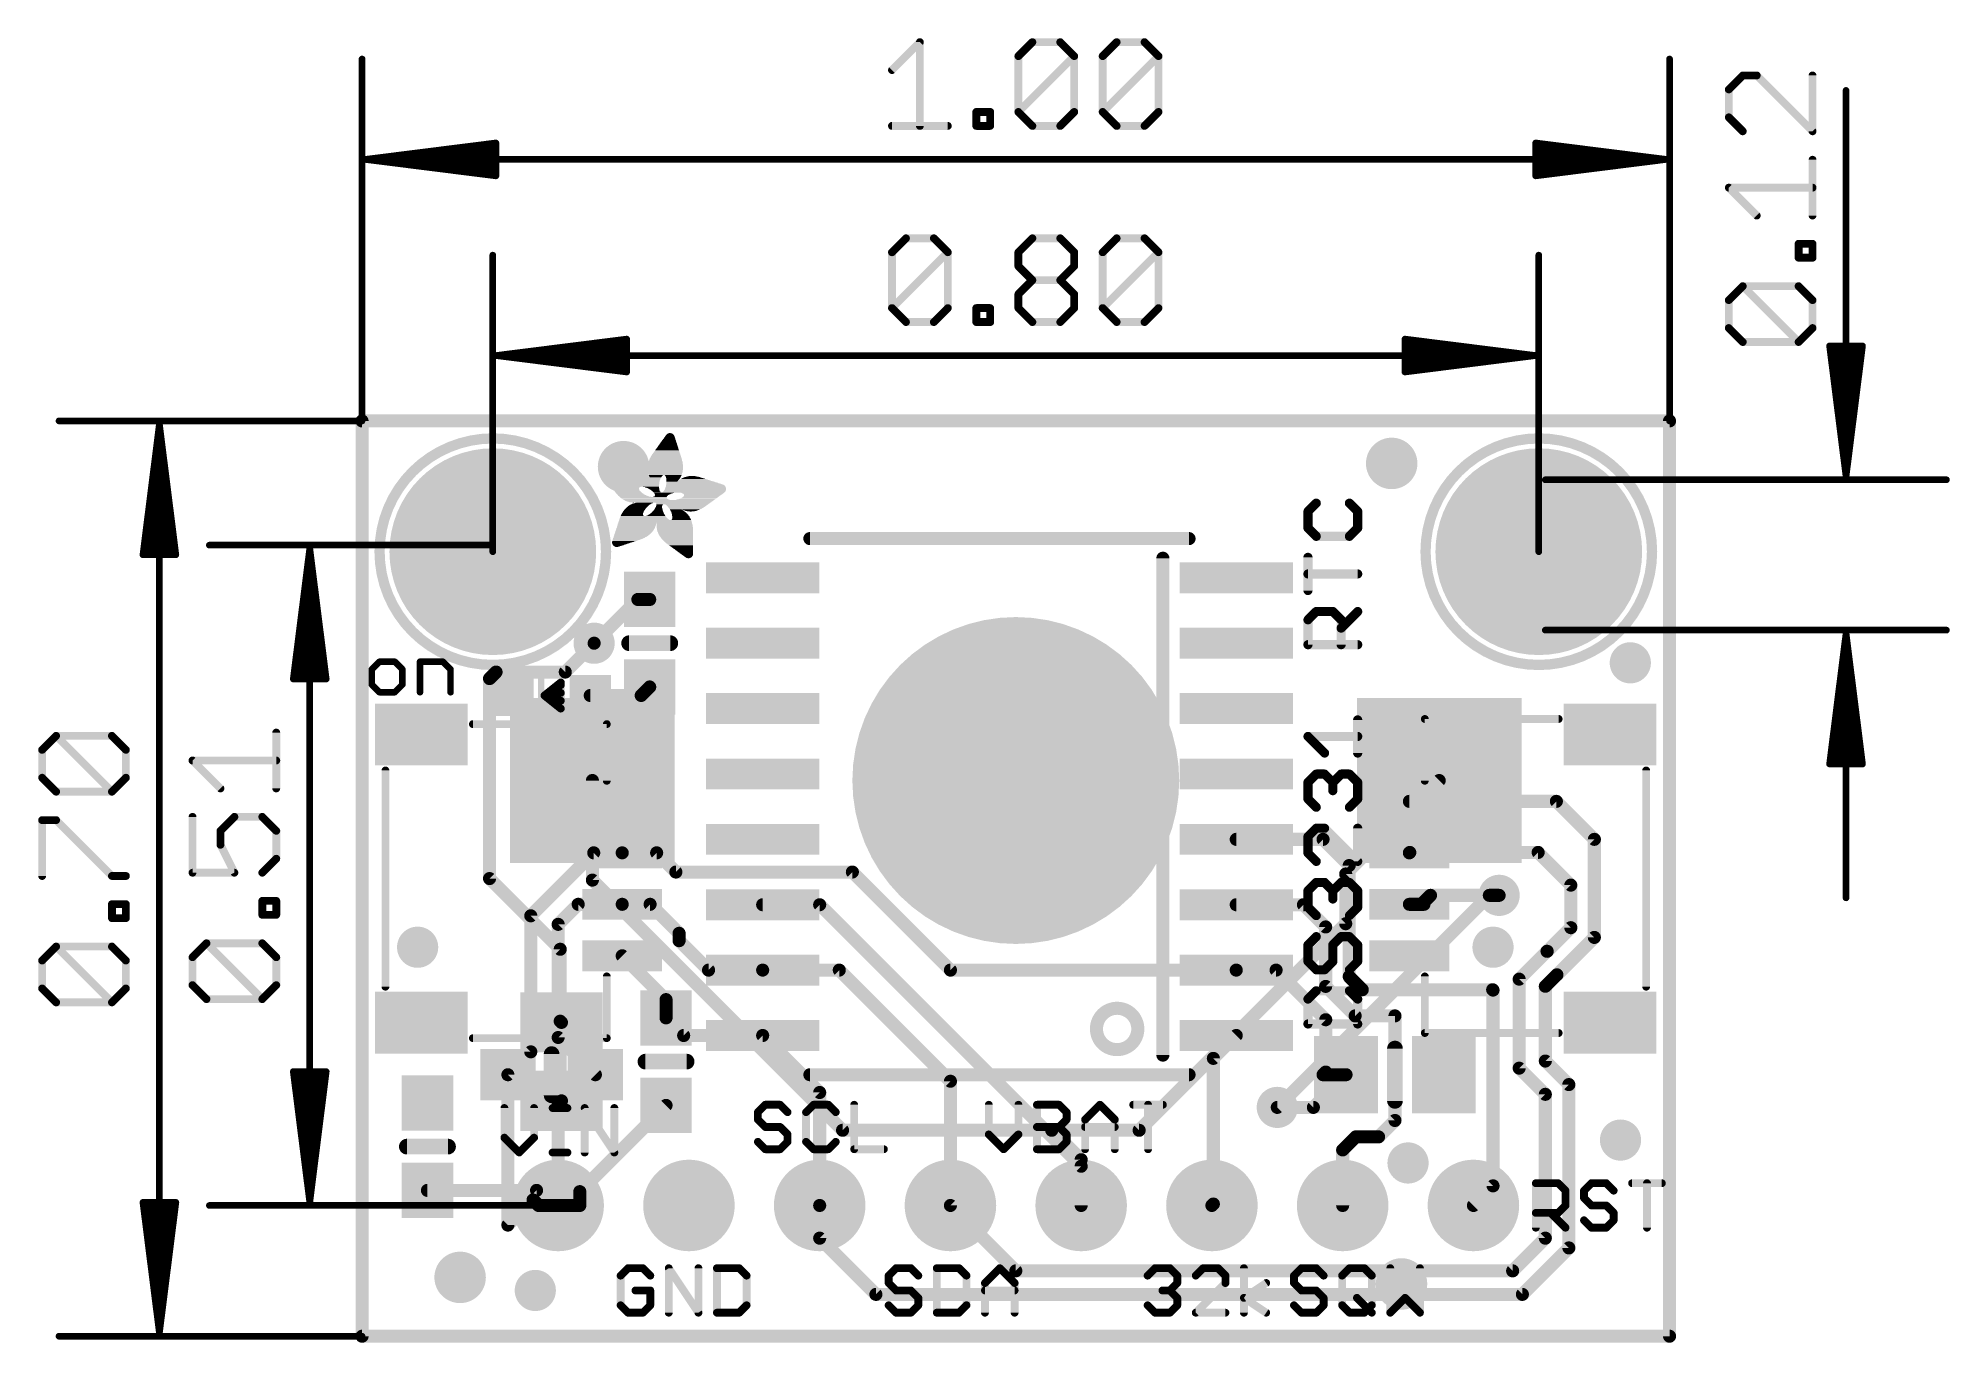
# Model space of a CAD drawing. Extents: x -6.3 to 30.8, y -0.1 to 25.2.
import ezdxf

# ---------------------------------------------------------------- set-up
doc = ezdxf.new("R2010")
doc.units = 0
for name, color, linetype in [('1', 12, 'CONTINUOUS'), ('16', 132, 'CONTINUOUS'), ('17', 110, 'CONTINUOUS'), ('18', 110, 'CONTINUOUS'), ('21', 40, 'CONTINUOUS'), ('47', 253, 'CONTINUOUS')]:
    doc.layers.add(name, color=color, linetype=linetype)

# ---------------------------------------------------------------- blocks, each defined once
blk = doc.blocks.new('RECT')
blk.add_solid([(-0.5, -0.5), (0.5, -0.5), (-0.5, 0.5), (0.5, 0.5)])
blk = doc.blocks.new('PIE')
at = {"const_width": 0.5}
blk.add_lwpolyline([(0, -0.25, 1), (0, 0.25, 1), (0, -0.25)], format="xyb", dxfattribs=at)
blk = doc.blocks.new('ROUNDP')
at = {"const_width": 0.5}
blk.add_lwpolyline([(0, -0.25, 1), (0, 0.25, 1), (0, -0.25)], format="xyb", dxfattribs=at)
blk = doc.blocks.new('ROUNDV')
at = {"const_width": 0.5}
blk.add_lwpolyline([(0, -0.25, 1), (0, 0.25, 1), (0, -0.25)], format="xyb", dxfattribs=at)

msp = doc.modelspace()

# ---------------------------------------------------------------- linework, layer by layer
at = {"layer": '1', "const_width": 0.254}
for points in [[(0, 17.78), (25.4, 17.78)], [(0, 0), (0, 17.78)], [(25.4, 17.78), (25.4, 0)], [(5.3585, 14.312), (4.5085, 13.462)], [(5.588, 14.312), (5.3585, 14.312)], [(5.422, 12.446), (5.588, 12.612)], [(4.433, 12.446), (5.422, 12.446)], [(20.346, 10.39), (23.2015, 10.39)], [(23.2015, 10.39), (23.9395, 9.652)], [(16.9825, 9.652), (18.669, 9.652)], [(18.669, 9.652), (19.177, 9.144)], [(23.9395, 9.652), (23.9395, 7.747)], [(3.2775, 8.167), (4.5005, 9.39)], [(4.5005, 9.39), (5.054, 9.39)], [(5.723, 9.39), (5.054, 9.39)], [(6.096, 9.017), (5.723, 9.39)], [(20.354, 9.398), (20.346, 9.39)], [(22.8473, 9.398), (20.354, 9.398)], [(23.4823, 8.763), (22.8473, 9.398)], [(9.525, 9.017), (6.096, 9.017)], [(11.43, 7.112), (9.525, 9.017)], [(19.177, 9.144), (19.177, 6.985)], [(20.7561, 8.5641), (20.6058, 8.4138)], [(20.7561, 8.5641), (22.0896, 8.5641)], [(23.4823, 7.9364), (23.4823, 8.763)], [(3.2775, 8.167), (3.2775, 5.5245)], [(3.81, 8.001), (4.199, 8.39)], [(4.199, 8.39), (5.054, 8.39)], [(5.054, 8.39), (5.596, 8.39)], [(5.596, 8.39), (6.1592, 7.8268)], [(7.7825, 8.382), (8.89, 8.382)], [(8.89, 8.382), (13.97, 3.302)], [(16.9825, 8.382), (18.288, 8.382)], [(18.288, 8.382), (18.7198, 7.9502)], [(20.346, 8.39), (20.6295, 8.39)], [(20.6295, 8.39), (20.6058, 8.4138)], [(3.81, 8.001), (3.81, 5.803)], [(6.1592, 7.8268), (6.1592, 7.6838)], [(6.1592, 7.6838), (6.731, 7.112)], [(18.7198, 7.9502), (18.7198, 6.7956)], [(23.0233, 7.4774), (23.4823, 7.9364)], [(23.9395, 7.747), (23.2127, 7.0202)], [(5.054, 7.39), (5.9055, 6.5385)], [(22.479, 6.9366), (23.0198, 7.4774)], [(23.0198, 7.4774), (23.0233, 7.4774)], [(6.731, 7.112), (7.7825, 7.112)], [(7.7825, 7.112), (9.271, 7.112)], [(9.271, 7.112), (11.43, 4.953)], [(16.9825, 7.112), (11.43, 7.112)], [(16.9825, 7.112), (17.7568, 7.112)], [(17.7568, 7.112), (18.7209, 6.1479)], [(19.177, 6.985), (19.431, 6.731)], [(22.479, 5.207), (22.479, 6.9366)], [(23.2092, 7.0202), (22.987, 6.798)], [(23.2127, 7.0202), (23.2092, 7.0202)], [(18.7198, 6.7956), (19.2924, 6.223)], [(19.431, 6.731), (21.964, 6.731)], [(21.971, 6.724), (21.964, 6.731)], [(21.971, 6.724), (21.971, 2.921)], [(22.987, 6.798), (22.987, 5.3456)], [(5.9055, 6.5385), (5.9055, 6.184)], [(19.2924, 6.223), (20.066, 6.223)], [(20.066, 6.223), (20.066, 4.191)], [(6.2475, 5.842), (5.9055, 6.184)], [(7.7825, 5.842), (6.2475, 5.842)], [(8.89, 4.7345), (7.7825, 5.842)], [(16.9825, 5.842), (16.538, 5.3975)], [(18.7209, 6.1479), (18.7209, 5.1319)], [(3.2775, 5.5245), (2.833, 5.08)], [(4.533, 5.08), (3.81, 5.803)], [(2.833, 5.08), (2.833, 2.159)], [(16.538, 5.3975), (16.538, 2.568)], [(19.116, 5.08), (18.481, 4.445)], [(18.7209, 5.1319), (18.669, 5.08)], [(19.116, 5.08), (18.669, 5.08)], [(22.987, 4.699), (22.479, 5.207)], [(22.987, 5.3456), (23.4442, 4.8884)], [(8.89, 2.54), (8.89, 4.7345)], [(11.43, 4.953), (11.43, 2.54)], [(23.4442, 4.8884), (23.4442, 1.7156)], [(5.9055, 4.484), (4.23, 2.8085)], [(18.481, 4.445), (17.78, 4.445)], [(22.987, 1.905), (22.987, 4.699)], [(20.066, 4.191), (19.7478, 3.8728)], [(19.05, 3.6188), (19.304, 3.8728)], [(19.05, 2.54), (19.05, 3.6188)], [(19.7478, 3.8728), (19.304, 3.8728)], [(13.97, 3.302), (13.97, 2.54)], [(21.971, 2.921), (21.59, 2.54)], [(1.27, 2.833), (3.39, 2.833)], [(3.3215, 2.6475), (2.833, 2.159)], [(3.429, 2.54), (3.3215, 2.6475)], [(3.39, 2.833), (3.683, 2.54)], [(3.683, 2.54), (3.429, 2.54)], [(3.81, 2.54), (3.683, 2.54)], [(4.23, 2.54), (3.81, 2.54)], [(4.23, 2.8085), (4.23, 2.54)], [(8.89, 1.905), (8.89, 2.54)], [(11.43, 2.54), (12.7, 1.27)], [(16.538, 2.568), (16.51, 2.54)], [(9.9822, 0.8128), (8.89, 1.905)], [(22.352, 1.27), (22.987, 1.905)], [(23.4442, 1.7156), (22.5414, 0.8128)], [(12.7, 1.27), (22.352, 1.27)], [(22.5414, 0.8128), (9.9822, 0.8128)], [(25.4, 0), (0, 0)]]:
    msp.add_lwpolyline(points, dxfattribs=at)
at = {"layer": '1', "const_width": 0.127}
for points in [[(0, 17.8435, 1), (0, 17.7165)], [(0.0635, 17.78, 1), (-0.0635, 17.78)], [(25.4635, 17.78, 1), (25.3365, 17.78)], [(25.4, 17.7165, 1), (25.4, 17.8435)], [(5.3585, 14.3755, 1), (5.3585, 14.2485)], [(5.4034, 14.2671, 1), (5.3136, 14.3569)], [(5.588, 14.2485, 1), (5.588, 14.3755)], [(4.4636, 13.5069, 1), (4.5534, 13.4171)], [(5.6329, 12.5671, 1), (5.5431, 12.6569)], [(4.433, 12.5095, 1), (4.433, 12.3825)], [(5.3771, 12.4909, 1), (5.4669, 12.4011)], [(5.422, 12.3825, 1), (5.422, 12.5095)], [(20.346, 10.4535, 1), (20.346, 10.3265)], [(23.2464, 10.4349, 1), (23.1566, 10.3451)], [(23.2015, 10.3265, 1), (23.2015, 10.4535)], [(16.9825, 9.7155, 1), (16.9825, 9.5885)], [(18.7139, 9.6969, 1), (18.6241, 9.6071)], [(18.669, 9.5885, 1), (18.669, 9.7155)], [(24.003, 9.652, 1), (23.876, 9.652)], [(23.8946, 9.6071, 1), (23.9844, 9.6969)], [(4.5005, 9.4535, 1), (4.5005, 9.3265)], [(4.5454, 9.3451, 1), (4.4556, 9.4349)], [(5.054, 9.4535, 1), (5.054, 9.3265)], [(5.054, 9.3265, 1), (5.054, 9.4535)], [(5.7679, 9.4349, 1), (5.6781, 9.3451)], [(5.723, 9.3265, 1), (5.723, 9.4535)], [(20.3011, 9.4349, 1), (20.3909, 9.3451)], [(20.354, 9.4615, 1), (20.354, 9.3345)], [(20.3989, 9.3531, 1), (20.3091, 9.4429)], [(22.8922, 9.4429, 1), (22.8024, 9.3531)], [(22.8473, 9.3345, 1), (22.8473, 9.4615)], [(6.096, 9.0805, 1), (6.096, 8.9535)], [(6.0511, 8.9721, 1), (6.1409, 9.0619)], [(9.5699, 9.0619, 1), (9.4801, 8.9721)], [(9.525, 8.9535, 1), (9.525, 9.0805)], [(19.2405, 9.144, 1), (19.1135, 9.144)], [(19.1321, 9.0991, 1), (19.2219, 9.1889)], [(20.7561, 8.6276, 1), (20.7561, 8.5006)], [(20.801, 8.5192, 1), (20.7112, 8.609)], [(22.0896, 8.5006, 1), (22.0896, 8.6276)], [(23.5458, 8.763, 1), (23.4188, 8.763)], [(23.4374, 8.7181, 1), (23.5272, 8.8079)], [(3.341, 8.167, 1), (3.214, 8.167)], [(3.2326, 8.2119, 1), (3.3224, 8.1221)], [(4.199, 8.4535, 1), (4.199, 8.3265)], [(4.2439, 8.3451, 1), (4.1541, 8.4349)], [(5.054, 8.4535, 1), (5.054, 8.3265)], [(5.054, 8.3265, 1), (5.054, 8.4535)], [(5.6409, 8.4349, 1), (5.5511, 8.3451)], [(5.596, 8.3265, 1), (5.596, 8.4535)], [(7.7825, 8.4455, 1), (7.7825, 8.3185)], [(8.9349, 8.4269, 1), (8.8451, 8.3371)], [(8.89, 8.3185, 1), (8.89, 8.4455)], [(16.9825, 8.4455, 1), (16.9825, 8.3185)], [(18.3329, 8.4269, 1), (18.2431, 8.3371)], [(18.288, 8.3185, 1), (18.288, 8.4455)], [(20.346, 8.4535, 1), (20.346, 8.3265)], [(20.6507, 8.4587, 1), (20.5608, 8.3688)], [(20.5608, 8.4587, 1), (20.6507, 8.3688)], [(20.5846, 8.3451, 1), (20.6744, 8.4349)], [(20.6295, 8.3265, 1), (20.6295, 8.4535)], [(3.8735, 8.001, 1), (3.7465, 8.001)], [(3.7651, 8.0459, 1), (3.8549, 7.9561)], [(6.2227, 7.8268, 1), (6.0957, 7.8268)], [(6.2041, 7.7287, 1), (6.1143, 7.6389)], [(6.1143, 7.7819, 1), (6.2041, 7.8717)], [(18.7833, 7.9502, 1), (18.6563, 7.9502)], [(18.6749, 7.9053, 1), (18.7647, 7.9951)], [(23.4188, 7.9364, 1), (23.5458, 7.9364)], [(23.5272, 7.8915, 1), (23.4374, 7.9813)], [(23.876, 7.747, 1), (24.003, 7.747)], [(23.9844, 7.7021, 1), (23.8946, 7.7919)], [(5.0989, 7.4349, 1), (5.0091, 7.3451)], [(6.0957, 7.6838, 1), (6.2227, 7.6838)], [(23.0198, 7.5409, 1), (23.0198, 7.4139)], [(22.9784, 7.5223, 1), (23.0682, 7.4325)], [(23.0647, 7.4325, 1), (22.9749, 7.5223)], [(23.0233, 7.4139, 1), (23.0233, 7.5409)], [(6.731, 7.1755, 1), (6.731, 7.0485)], [(6.6861, 7.0671, 1), (6.7759, 7.1569)], [(7.7825, 7.1755, 1), (7.7825, 7.0485)], [(7.7825, 7.0485, 1), (7.7825, 7.1755)], [(9.3159, 7.1569, 1), (9.2261, 7.0671)], [(9.271, 7.0485, 1), (9.271, 7.1755)], [(11.43, 7.1755, 1), (11.43, 7.0485)], [(11.3851, 7.0671, 1), (11.4749, 7.1569)], [(16.9825, 7.1755, 1), (16.9825, 7.0485)], [(16.9825, 7.0485, 1), (16.9825, 7.1755)], [(17.8017, 7.1569, 1), (17.7119, 7.0671)], [(17.7568, 7.0485, 1), (17.7568, 7.1755)], [(19.2219, 7.0299, 1), (19.1321, 6.9401)], [(22.5425, 6.9366, 1), (22.4155, 6.9366)], [(23.2092, 7.0837, 1), (23.2092, 6.9567)], [(23.1678, 7.0651, 1), (23.2576, 6.9753)], [(23.2541, 6.9753, 1), (23.1643, 7.0651)], [(23.2127, 6.9567, 1), (23.2127, 7.0837)], [(18.7647, 6.8405, 1), (18.6749, 6.7507)], [(18.6563, 6.7956, 1), (18.7833, 6.7956)], [(19.1135, 6.985, 1), (19.2405, 6.985)], [(19.431, 6.7945, 1), (19.431, 6.6675)], [(19.3861, 6.6861, 1), (19.4759, 6.7759)], [(22.0089, 6.7759, 1), (21.9191, 6.6861)], [(22.0345, 6.724, 1), (21.9075, 6.724)], [(21.9261, 6.6791, 1), (22.0159, 6.7689)], [(21.964, 6.6675, 1), (21.964, 6.7945)], [(22.4341, 6.9815, 1), (22.5239, 6.8917)], [(23.0505, 6.798, 1), (22.9235, 6.798)], [(22.9421, 6.8429, 1), (23.0319, 6.7531)], [(5.969, 6.5385, 1), (5.842, 6.5385)], [(5.8606, 6.4936, 1), (5.9504, 6.5834)], [(19.2924, 6.2865, 1), (19.2924, 6.1595)], [(19.2475, 6.1781, 1), (19.3373, 6.2679)], [(20.1295, 6.223, 1), (20.0025, 6.223)], [(20.066, 6.1595, 1), (20.066, 6.2865)], [(5.9504, 6.2289, 1), (5.8606, 6.1391)], [(5.842, 6.184, 1), (5.969, 6.184)], [(6.2475, 5.9055, 1), (6.2475, 5.7785)], [(6.2026, 5.7971, 1), (6.2924, 5.8869)], [(7.8274, 5.8869, 1), (7.7376, 5.7971)], [(7.7825, 5.7785, 1), (7.7825, 5.9055)], [(17.0274, 5.7971, 1), (16.9376, 5.8869)], [(18.7844, 6.1479, 1), (18.6574, 6.1479)], [(18.676, 6.103, 1), (18.7658, 6.1928)], [(3.214, 5.5245, 1), (3.341, 5.5245)], [(3.3224, 5.4796, 1), (3.2326, 5.5694)], [(3.8549, 5.8479, 1), (3.7651, 5.7581)], [(3.7465, 5.803, 1), (3.8735, 5.803)], [(2.8965, 5.08, 1), (2.7695, 5.08)], [(16.6015, 5.3975, 1), (16.4745, 5.3975)], [(16.4931, 5.4424, 1), (16.5829, 5.3526)], [(18.669, 5.1435, 1), (18.669, 5.0165)], [(18.7658, 5.087, 1), (18.676, 5.1768)], [(19.1609, 5.0351, 1), (19.0711, 5.1249)], [(19.116, 5.0165, 1), (19.116, 5.1435)], [(22.5239, 5.2519, 1), (22.4341, 5.1621)], [(22.4155, 5.207, 1), (22.5425, 5.207)], [(23.0319, 5.3905, 1), (22.9421, 5.3007)], [(22.9235, 5.3456, 1), (23.0505, 5.3456)], [(2.7881, 5.1249, 1), (2.8779, 5.0351)], [(4.4881, 5.0351, 1), (4.5779, 5.1249)], [(8.9535, 4.7345, 1), (8.8265, 4.7345)], [(8.8451, 4.6896, 1), (8.9349, 4.7794)], [(11.4935, 4.953, 1), (11.3665, 4.953)], [(11.3851, 4.9081, 1), (11.4749, 4.9979)], [(18.6241, 5.1249, 1), (18.7139, 5.0351)], [(18.6574, 5.1319, 1), (18.7844, 5.1319)], [(23.5077, 4.8884, 1), (23.3807, 4.8884)], [(23.3993, 4.8435, 1), (23.4891, 4.9333)], [(5.9504, 4.4391, 1), (5.8606, 4.5289)], [(17.78, 4.5085, 1), (17.78, 4.3815)], [(18.4361, 4.4899, 1), (18.5259, 4.4001)], [(18.481, 4.3815, 1), (18.481, 4.5085)], [(23.0505, 4.699, 1), (22.9235, 4.699)], [(22.9421, 4.6541, 1), (23.0319, 4.7439)], [(20.0025, 4.191, 1), (20.1295, 4.191)], [(20.1109, 4.1461, 1), (20.0211, 4.2359)], [(19.1135, 3.6188, 1), (18.9865, 3.6188)], [(19.0051, 3.6637, 1), (19.0949, 3.5739)], [(19.304, 3.9363, 1), (19.304, 3.8093)], [(19.3489, 3.8279, 1), (19.2591, 3.9177)], [(19.7029, 3.9177, 1), (19.7927, 3.8279)], [(19.7478, 3.8093, 1), (19.7478, 3.9363)], [(14.0335, 3.302, 1), (13.9065, 3.302)], [(13.9251, 3.2571, 1), (14.0149, 3.3469)], [(21.9075, 2.921, 1), (22.0345, 2.921)], [(22.0159, 2.8761, 1), (21.9261, 2.9659)], [(1.27, 2.8965, 1), (1.27, 2.7695)], [(3.3664, 2.6924, 1), (3.2766, 2.6026)], [(3.3664, 2.6026, 1), (3.2766, 2.6924)], [(3.4349, 2.8779, 1), (3.3451, 2.7881)], [(3.429, 2.6035, 1), (3.429, 2.4765)], [(3.3841, 2.4951, 1), (3.4739, 2.5849)], [(3.39, 2.7695, 1), (3.39, 2.8965)], [(3.683, 2.6035, 1), (3.683, 2.4765)], [(3.6381, 2.4951, 1), (3.7279, 2.5849)], [(3.683, 2.4765, 1), (3.683, 2.6035)], [(3.81, 2.6035, 1), (3.81, 2.4765)], [(3.81, 2.4765, 1), (3.81, 2.6035)], [(4.2935, 2.8085, 1), (4.1665, 2.8085)], [(4.1851, 2.8534, 1), (4.2749, 2.7636)], [(4.1665, 2.54, 1), (4.2935, 2.54)], [(4.23, 2.4765, 1), (4.23, 2.6035)], [(8.9535, 2.54, 1), (8.8265, 2.54)], [(8.8265, 2.54, 1), (8.9535, 2.54)], [(11.4749, 2.5849, 1), (11.3851, 2.4951)], [(11.3665, 2.54, 1), (11.4935, 2.54)], [(13.9065, 2.54, 1), (14.0335, 2.54)], [(16.4651, 2.5849, 1), (16.5549, 2.4951)], [(16.4745, 2.568, 1), (16.6015, 2.568)], [(16.5829, 2.5231, 1), (16.4931, 2.6129)], [(18.9865, 2.54, 1), (19.1135, 2.54)], [(21.5451, 2.5849, 1), (21.6349, 2.4951)], [(2.7881, 2.2039, 1), (2.8779, 2.1141)], [(2.7695, 2.159, 1), (2.8965, 2.159)], [(8.9349, 1.9499, 1), (8.8451, 1.8601)], [(8.8265, 1.905, 1), (8.9535, 1.905)], [(22.9235, 1.905, 1), (23.0505, 1.905)], [(23.0319, 1.8601, 1), (22.9421, 1.9499)], [(23.3807, 1.7156, 1), (23.5077, 1.7156)], [(23.4891, 1.6707, 1), (23.3993, 1.7605)], [(12.7, 1.3335, 1), (12.7, 1.2065)], [(12.6551, 1.2251, 1), (12.7449, 1.3149)], [(22.3071, 1.3149, 1), (22.3969, 1.2251)], [(22.352, 1.2065, 1), (22.352, 1.3335)], [(9.9822, 0.8763, 1), (9.9822, 0.7493)], [(9.9373, 0.7679, 1), (10.0271, 0.8577)], [(22.4965, 0.8577, 1), (22.5863, 0.7679)], [(22.5414, 0.7493, 1), (22.5414, 0.8763)], [(0, 0.0635, 1), (0, -0.0635)], [(-0.0635, 0, 1), (0.0635, 0)], [(25.3365, 0, 1), (25.4635, 0)], [(25.4, -0.0635, 1), (25.4, 0.0635)]]:
    msp.add_lwpolyline(points, format="xyb", dxfattribs=at)
at = {"layer": '16', "const_width": 0.254}
for points in [[(0, 17.78), (25.4, 17.78)], [(0, 0), (0, 17.78)], [(25.4, 17.78), (25.4, 0)], [(4.5085, 13.462), (3.9483, 12.9018)], [(2.6035, 12.9018), (2.4765, 12.7748)], [(3.9483, 12.9018), (2.6035, 12.9018)], [(2.4765, 12.7748), (2.4765, 8.89)], [(4.4746, 10.795), (4.4746, 8.8604)], [(20.9254, 10.795), (19.1091, 8.9787)], [(2.4765, 8.89), (3.8497, 7.5168)], [(4.4746, 8.8604), (9.3345, 4.0005)], [(19.1091, 8.9787), (19.1091, 8.0133)], [(21.8991, 8.5641), (17.78, 4.445)], [(22.0896, 8.5641), (21.8991, 8.5641)], [(19.1091, 8.0133), (15.0964, 4.0005)], [(3.8497, 7.5168), (3.8497, 6.1198)], [(3.8497, 6.1198), (3.8735, 6.096)], [(3.8735, 4.572), (3.81, 4.5085)], [(3.81, 4.5085), (3.81, 2.54)], [(9.3345, 4.0005), (13.3985, 4.0005)], [(13.3985, 4.0005), (13.97, 3.429)], [(15.0964, 4.0005), (13.3985, 4.0005)], [(13.97, 3.429), (13.97, 2.54)], [(25.4, 0), (0, 0)]]:
    msp.add_lwpolyline(points, dxfattribs=at)
at = {"layer": '16', "const_width": 0.127}
for points in [[(0, 17.8435, 1), (0, 17.7165)], [(0.0635, 17.78, 1), (-0.0635, 17.78)], [(25.4635, 17.78, 1), (25.3365, 17.78)], [(25.4, 17.7165, 1), (25.4, 17.8435)], [(4.5534, 13.4171, 1), (4.4636, 13.5069)], [(2.6035, 12.9653, 1), (2.6035, 12.8383)], [(2.6484, 12.8569, 1), (2.5586, 12.9467)], [(3.9034, 12.9467, 1), (3.9932, 12.8569)], [(3.9483, 12.8383, 1), (3.9483, 12.9653)], [(2.54, 12.7748, 1), (2.413, 12.7748)], [(2.4316, 12.8197, 1), (2.5214, 12.7299)], [(4.5381, 10.795, 1), (4.4111, 10.795)], [(20.9703, 10.7501, 1), (20.8805, 10.8399)], [(2.5214, 8.9349, 1), (2.4316, 8.8451)], [(2.413, 8.89, 1), (2.54, 8.89)], [(4.5195, 8.9053, 1), (4.4297, 8.8155)], [(4.4111, 8.8604, 1), (4.5381, 8.8604)], [(19.1726, 8.9787, 1), (19.0456, 8.9787)], [(19.0642, 9.0236, 1), (19.154, 8.9338)], [(21.8991, 8.6276, 1), (21.8991, 8.5006)], [(21.944, 8.5192, 1), (21.8542, 8.609)], [(22.0896, 8.5006, 1), (22.0896, 8.6276)], [(19.0456, 8.0133, 1), (19.1726, 8.0133)], [(19.154, 7.9684, 1), (19.0642, 8.0582)], [(3.9132, 7.5168, 1), (3.7862, 7.5168)], [(3.8048, 7.4719, 1), (3.8946, 7.5617)], [(3.8946, 6.1647, 1), (3.8048, 6.0749)], [(3.7862, 6.1198, 1), (3.9132, 6.1198)], [(3.8286, 6.0511, 1), (3.9184, 6.1409)], [(3.8735, 4.5085, 1), (3.7465, 4.5085)], [(3.7651, 4.5534, 1), (3.8549, 4.4636)], [(3.9184, 4.5271, 1), (3.8286, 4.6169)], [(17.7351, 4.4899, 1), (17.8249, 4.4001)], [(9.3345, 4.064, 1), (9.3345, 3.937)], [(9.2896, 3.9556, 1), (9.3794, 4.0454)], [(13.4434, 4.0454, 1), (13.3536, 3.9556)], [(13.3985, 4.064, 1), (13.3985, 3.937)], [(13.3985, 3.937, 1), (13.3985, 4.064)], [(15.0515, 4.0454, 1), (15.1413, 3.9556)], [(15.0964, 3.937, 1), (15.0964, 4.064)], [(14.0335, 3.429, 1), (13.9065, 3.429)], [(13.9251, 3.3841, 1), (14.0149, 3.4739)], [(3.7465, 2.54, 1), (3.8735, 2.54)], [(13.9065, 2.54, 1), (14.0335, 2.54)], [(0, 0.0635, 1), (0, -0.0635)], [(-0.0635, 0, 1), (0.0635, 0)], [(25.3365, 0, 1), (25.4635, 0)], [(25.4, -0.0635, 1), (25.4, 0.0635)]]:
    msp.add_lwpolyline(points, format="xyb", dxfattribs=at)
at = {"layer": '21'}
for points, const_width in [([(2.54, 13.04, 1), (2.54, 17.44, 1), (2.54, 13.04)], 0.2), ([(22.86, 13.04, 1), (22.86, 17.44, 1), (22.86, 13.04)], 0.2), ([(18.3446, 16.0527, 1), (18.4075, 15.9898)], 0.0889), ([(18.4205, 16.0213, 1), (18.3316, 16.0213)], 0.0889), ([(18.5685, 16.1508, 1), (18.5057, 16.2137)], 0.0889), ([(19.2125, 16.2137, 1), (19.1497, 16.1508)], 0.0889), ([(19.3866, 16.0213, 1), (19.2977, 16.0213)], 0.0889), ([(19.3107, 15.9898, 1), (19.3735, 16.0527)], 0.0889), ([(8.6995, 15.5575, 1), (8.6995, 15.4305)], 0.127), ([(16.0655, 15.4305, 1), (16.0655, 15.5575)], 0.127), ([(18.4075, 15.7307, 1), (18.3446, 15.6678)], 0.0889), ([(18.3316, 15.6992, 1), (18.4205, 15.6992)], 0.0889), ([(18.5371, 15.5827, 1), (18.5371, 15.4938)], 0.0889), ([(18.5057, 15.5068, 1), (18.5685, 15.5697)], 0.0889), ([(19.1497, 15.5697, 1), (19.2125, 15.5068)], 0.0889), ([(19.1811, 15.4938, 1), (19.1811, 15.5827)], 0.0889), ([(19.2977, 15.6992, 1), (19.3866, 15.6992)], 0.0889), ([(19.3735, 15.6678, 1), (19.3107, 15.7307)], 0.0889), ([(15.621, 15.113, 1), (15.494, 15.113)], 0.127), ([(18.4205, 15.1298, 1), (18.3316, 15.1298)], 0.0889), ([(18.3761, 14.8522, 1), (18.3761, 14.7633)], 0.0889), ([(19.3421, 14.7633, 1), (19.3421, 14.8522)], 0.0889), ([(18.3316, 14.4858, 1), (18.4205, 14.4858)], 0.0889), ([(18.5371, 14.1218, 1), (18.5371, 14.0329)], 0.0889), ([(18.5685, 14.0459, 1), (18.5057, 14.1088)], 0.0889), ([(18.8905, 14.1088, 1), (18.8277, 14.0459)], 0.0889), ([(18.8591, 14.0329, 1), (18.8591, 14.1218)], 0.0889), ([(19.3735, 14.0459, 1), (19.3107, 14.1088)], 0.0889), ([(18.3446, 13.9478, 1), (18.4075, 13.8849)], 0.0889), ([(18.4205, 13.9163, 1), (18.3316, 13.9163)], 0.0889), ([(19.0645, 13.9163, 1), (18.9756, 13.9163)], 0.0889), ([(18.9887, 13.7868, 1), (19.0515, 13.7239)], 0.0889), ([(18.9887, 13.8849, 1), (19.0515, 13.9478)], 0.0889), ([(5.188, 13.5382, 1), (5.188, 13.3858)], 0.1524), ([(5.988, 13.3858, 1), (5.988, 13.5382)], 0.1524), ([(18.3761, 13.4778, 1), (18.3761, 13.3889)], 0.0889), ([(18.3316, 13.4333, 1), (18.4205, 13.4333)], 0.0889), ([(18.9756, 13.4333, 1), (19.0645, 13.4333)], 0.0889), ([(19.3421, 13.3889, 1), (19.3421, 13.4778)], 0.0889), ([(0.2223, 12.9544, 1), (0.1588, 12.9544)], 0.0635), ([(0.168, 12.9768, 1), (0.213, 12.9319)], 0.0635), ([(0.3388, 13.1344, 1), (0.3388, 13.0709)], 0.0635), ([(0.3612, 13.0802, 1), (0.3163, 13.1251)], 0.0635), ([(0.6578, 13.1251, 1), (0.6129, 13.0802)], 0.0635), ([(0.6354, 13.0709, 1), (0.6354, 13.1344)], 0.0635), ([(0.8154, 12.9544, 1), (0.7519, 12.9544)], 0.0635), ([(0.7612, 12.9319, 1), (0.8061, 12.9768)], 0.0635), ([(1.126, 13.1344, 1), (1.126, 13.0709)], 0.0635), ([(1.1578, 13.1027, 1), (1.0943, 13.1027)], 0.0635), ([(1.5933, 13.1251, 1), (1.5484, 13.0802)], 0.0635), ([(1.5709, 13.0709, 1), (1.5709, 13.1344)], 0.0635), ([(1.7509, 12.9544, 1), (1.6874, 12.9544)], 0.0635), ([(1.6967, 12.9319, 1), (1.7416, 12.9768)], 0.0635), ([(0.213, 12.6802, 1), (0.168, 12.6353)], 0.0635), ([(0.1588, 12.6578, 1), (0.2223, 12.6578)], 0.0635), ([(0.7519, 12.6578, 1), (0.8154, 12.6578)], 0.0635), ([(0.8061, 12.6353, 1), (0.7612, 12.6802)], 0.0635), ([(3.7973, 12.6873, 1), (3.7973, 12.6111)], 0.0762), ([(3.8989, 12.7, 1), (3.8227, 12.7)], 0.0762), ([(3.8846, 12.6702, 1), (3.837, 12.7298)], 0.0762), ([(3.8608, 12.6111, 1), (3.8608, 12.6873)], 0.0762), ([(0.3388, 12.5413, 1), (0.3388, 12.4778)], 0.0635), ([(0.3163, 12.487, 1), (0.3612, 12.532)], 0.0635), ([(0.6129, 12.532, 1), (0.6578, 12.487)], 0.0635), ([(0.6354, 12.4778, 1), (0.6354, 12.5413)], 0.0635), ([(1.0943, 12.5095, 1), (1.1578, 12.5095)], 0.0635), ([(1.6874, 12.5095, 1), (1.7509, 12.5095)], 0.0635), ([(3.5671, 12.4758, 1), (3.5195, 12.4162)], 0.0762), ([(3.5195, 12.4758, 1), (3.5671, 12.4162)], 0.0762), ([(3.6068, 12.5349, 1), (3.6068, 12.4587)], 0.0762), ([(3.6703, 12.3825, 1), (3.6703, 12.3063)], 0.0762), ([(3.837, 12.1622, 1), (3.8846, 12.2218)], 0.0762), ([(3.8608, 12.4587, 1), (3.8608, 12.5349)], 0.0762), ([(3.8608, 12.3063, 1), (3.8608, 12.3825)], 0.0762), ([(2.154, 11.9281, 1), (2.154, 11.8519)], 0.0762), ([(3.8227, 12.192, 1), (3.8989, 12.192)], 0.0762), ([(4.7921, 11.89, 1), (4.7159, 11.89)], 0.0762), ([(4.754, 11.8519, 1), (4.754, 11.9281)], 0.0762), ([(19.3866, 11.9724, 1), (19.2977, 11.9724)], 0.0889), ([(20.6841, 11.99, 1), (20.6079, 11.99)], 0.0762), ([(20.646, 12.0281, 1), (20.646, 11.9519)], 0.0762), ([(23.246, 11.9519, 1), (23.246, 12.0281)], 0.0762), ([(18.4075, 11.6818, 1), (18.3446, 11.619)], 0.0889), ([(18.3761, 11.6949, 1), (18.3761, 11.606)], 0.0889), ([(19.3421, 11.606, 1), (19.3421, 11.6949)], 0.0889), ([(18.6667, 11.297, 1), (18.7295, 11.3598)], 0.0889), ([(19.2977, 11.3284, 1), (19.3866, 11.3284)], 0.0889), ([(0.4921, 10.99, 1), (0.4159, 10.99)], 0.0762), ([(4.7159, 10.79, 1), (4.7921, 10.79)], 0.0762), ([(18.3446, 10.7904, 1), (18.4075, 10.7275)], 0.0889), ([(18.4205, 10.759, 1), (18.3316, 10.759)], 0.0889), ([(18.5371, 10.9644, 1), (18.5371, 10.8755)], 0.0889), ([(18.5685, 10.8885, 1), (18.5057, 10.9514)], 0.0889), ([(18.7295, 10.9514, 1), (18.6667, 10.8885)], 0.0889), ([(18.6981, 10.8755, 1), (18.6981, 10.9644)], 0.0889), ([(18.9035, 10.759, 1), (18.8146, 10.759)], 0.0889), ([(18.8277, 10.7904, 1), (18.8905, 10.7275)], 0.0889), ([(18.8277, 10.7275, 1), (18.8905, 10.7904)], 0.0889), ([(19.0201, 10.9644, 1), (19.0201, 10.8755)], 0.0889), ([(19.0515, 10.8885, 1), (18.9887, 10.9514)], 0.0889), ([(19.2125, 10.9514, 1), (19.1497, 10.8885)], 0.0889), ([(19.1811, 10.8755, 1), (19.1811, 10.9644)], 0.0889), ([(19.3866, 10.759, 1), (19.2977, 10.759)], 0.0889), ([(19.3107, 10.7275, 1), (19.3735, 10.7904)], 0.0889), ([(20.6079, 10.79, 1), (20.6841, 10.79)], 0.0762), ([(24.9841, 10.99, 1), (24.9079, 10.99)], 0.0762), ([(18.4075, 10.4684, 1), (18.3446, 10.4055)], 0.0889), ([(18.3316, 10.4369, 1), (18.4205, 10.4369)], 0.0889), ([(18.8146, 10.5979, 1), (18.9035, 10.5979)], 0.0889), ([(19.2977, 10.4369, 1), (19.3866, 10.4369)], 0.0889), ([(19.3735, 10.4055, 1), (19.3107, 10.4684)], 0.0889), ([(18.5057, 10.2445, 1), (18.5685, 10.3074)], 0.0889), ([(19.1497, 10.3074, 1), (19.2125, 10.2445)], 0.0889), ([(18.4205, 9.7065, 1), (18.3316, 9.7065)], 0.0889), ([(18.3446, 9.7379, 1), (18.4075, 9.6751)], 0.0889), ([(18.5371, 9.9119, 1), (18.5371, 9.823)], 0.0889), ([(18.5685, 9.8361, 1), (18.5057, 9.8989)], 0.0889), ([(18.7295, 9.8989, 1), (18.6667, 9.8361)], 0.0889), ([(18.6981, 9.823, 1), (18.6981, 9.9119)], 0.0889), ([(19.3866, 9.8675, 1), (19.2977, 9.8675)], 0.0889), ([(18.4075, 9.4159, 1), (18.3446, 9.3531)], 0.0889), ([(18.3316, 9.3845, 1), (18.4205, 9.3845)], 0.0889), ([(18.5057, 9.1921, 1), (18.5685, 9.2549)], 0.0889), ([(19.3107, 9.1921, 1), (19.3735, 9.2549)], 0.0889), ([(19.2977, 9.2235, 1), (19.3866, 9.2235)], 0.0889), ([(18.3446, 8.6855, 1), (18.4075, 8.6226)], 0.0889), ([(18.4205, 8.654, 1), (18.3316, 8.654)], 0.0889), ([(18.5371, 8.8595, 1), (18.5371, 8.7706)], 0.0889), ([(18.5685, 8.7836, 1), (18.5057, 8.8465)], 0.0889), ([(18.7295, 8.8465, 1), (18.6667, 8.7836)], 0.0889), ([(18.6981, 8.7706, 1), (18.6981, 8.8595)], 0.0889), ([(18.9035, 8.654, 1), (18.8146, 8.654)], 0.0889), ([(18.8277, 8.6855, 1), (18.8905, 8.6226)], 0.0889), ([(18.8277, 8.6226, 1), (18.8905, 8.6855)], 0.0889), ([(19.0201, 8.8595, 1), (19.0201, 8.7706)], 0.0889), ([(19.0515, 8.7836, 1), (18.9887, 8.8465)], 0.0889), ([(19.2125, 8.8465, 1), (19.1497, 8.7836)], 0.0889), ([(19.1811, 8.7706, 1), (19.1811, 8.8595)], 0.0889), ([(19.3866, 8.654, 1), (19.2977, 8.654)], 0.0889), ([(19.3107, 8.6226, 1), (19.3735, 8.6855)], 0.0889), ([(18.4075, 8.3635, 1), (18.3446, 8.3006)], 0.0889), ([(18.3316, 8.332, 1), (18.4205, 8.332)], 0.0889), ([(18.5057, 8.1396, 1), (18.5685, 8.2025)], 0.0889), ([(18.8146, 8.493, 1), (18.9035, 8.493)], 0.0889), ([(19.1497, 8.2025, 1), (19.2125, 8.1396)], 0.0889), ([(19.2977, 8.332, 1), (19.3866, 8.332)], 0.0889), ([(19.3735, 8.3006, 1), (19.3107, 8.3635)], 0.0889), ([(18.5685, 7.7311, 1), (18.5057, 7.794)], 0.0889), ([(19.0201, 7.807, 1), (19.0201, 7.7181)], 0.0889), ([(19.0515, 7.7311, 1), (18.9887, 7.794)], 0.0889), ([(19.2125, 7.794, 1), (19.1497, 7.7311)], 0.0889), ([(19.1811, 7.7181, 1), (19.1811, 7.807)], 0.0889), ([(18.3446, 7.633, 1), (18.4075, 7.5701)], 0.0889), ([(18.4205, 7.6016, 1), (18.3316, 7.6016)], 0.0889), ([(18.9035, 7.6016, 1), (18.8146, 7.6016)], 0.0889), ([(18.8277, 7.633, 1), (18.8905, 7.5701)], 0.0889), ([(19.3866, 7.6016, 1), (19.2977, 7.6016)], 0.0889), ([(19.3107, 7.5701, 1), (19.3735, 7.633)], 0.0889), ([(4.7921, 6.99, 1), (4.7159, 6.99)], 0.0762), ([(18.4075, 7.311, 1), (18.3446, 7.2481)], 0.0889), ([(18.3316, 7.2796, 1), (18.4205, 7.2796)], 0.0889), ([(18.5371, 7.163, 1), (18.5371, 7.0741)], 0.0889), ([(18.5057, 7.0871, 1), (18.5685, 7.15)], 0.0889), ([(18.6667, 7.15, 1), (18.7295, 7.0871)], 0.0889), ([(18.6981, 7.0741, 1), (18.6981, 7.163)], 0.0889), ([(18.8146, 7.2796, 1), (18.9035, 7.2796)], 0.0889), ([(18.8905, 7.2481, 1), (18.8277, 7.311)], 0.0889), ([(19.1497, 7.15, 1), (19.2125, 7.0871)], 0.0889), ([(19.2977, 7.2796, 1), (19.3866, 7.2796)], 0.0889), ([(19.3735, 7.2481, 1), (19.3107, 7.311)], 0.0889), ([(20.6841, 6.99, 1), (20.6079, 6.99)], 0.0762), ([(0.4159, 6.79, 1), (0.4921, 6.79)], 0.0762), ([(18.5371, 6.7546, 1), (18.5371, 6.6657)], 0.0889), ([(18.5685, 6.6787, 1), (18.5057, 6.7415)], 0.0889), ([(19.2125, 6.7415, 1), (19.1497, 6.6787)], 0.0889), ([(19.1811, 6.6657, 1), (19.1811, 6.7546)], 0.0889), ([(24.9079, 6.79, 1), (24.9841, 6.79)], 0.0762), ([(14.6685, 5.5674, 1), (14.6685, 6.3706, 1), (14.6685, 5.5674)], 0.254), ([(18.4205, 6.5491, 1), (18.3316, 6.5491)], 0.0889), ([(18.3446, 6.5805, 1), (18.4075, 6.5177)], 0.0889), ([(19.3866, 6.5491, 1), (19.2977, 6.5491)], 0.0889), ([(19.3107, 6.5177, 1), (19.3735, 6.5805)], 0.0889), ([(18.3761, 6.1106, 1), (18.3761, 6.0217)], 0.0889), ([(18.3316, 6.0661, 1), (18.4205, 6.0661)], 0.0889), ([(19.2977, 6.0661, 1), (19.3866, 6.0661)], 0.0889), ([(19.3421, 6.0217, 1), (19.3421, 6.1106)], 0.0889), ([(20.646, 5.9281, 1), (20.646, 5.8519)], 0.0762), ([(23.246, 5.8519, 1), (23.246, 5.9281)], 0.0762), ([(2.154, 5.8281, 1), (2.154, 5.7519)], 0.0762), ([(3.7592, 5.48, 1), (3.6068, 5.48)], 0.1524), ([(4.7159, 5.79, 1), (4.7921, 5.79)], 0.0762), ([(4.754, 5.7519, 1), (4.754, 5.8281)], 0.0762), ([(20.1422, 5.588, 1), (19.9898, 5.588)], 0.1524), ([(20.6079, 5.89, 1), (20.6841, 5.89)], 0.0762), ([(5.5055, 5.4102, 1), (5.5055, 5.2578)], 0.1524), ([(6.3055, 5.2578, 1), (6.3055, 5.4102)], 0.1524), ([(8.6995, 5.1435, 1), (8.6995, 5.0165)], 0.127), ([(15.494, 5.461, 1), (15.621, 5.461)], 0.127), ([(16.0655, 5.0165, 1), (16.0655, 5.1435)], 0.127), ([(2.8039, 4.433, 1), (2.7277, 4.433)], 0.0762), ([(3.3802, 4.433, 1), (3.304, 4.433)], 0.0762), ([(3.6068, 4.68, 1), (3.7592, 4.68)], 0.1524), ([(3.7014, 4.4711, 1), (3.7014, 4.3949)], 0.0762), ([(3.8835, 4.433, 1), (3.8073, 4.433)], 0.0762), ([(3.9895, 4.3949, 1), (3.9895, 4.4711)], 0.0762), ([(4.3567, 4.4542, 1), (4.2933, 4.4119)], 0.0762), ([(4.3631, 4.433, 1), (4.2869, 4.433)], 0.0762), ([(4.9394, 4.433, 1), (4.8632, 4.433)], 0.0762), ([(7.834, 4.5346, 1), (7.834, 4.4584)], 0.0762), ([(7.8609, 4.4696, 1), (7.807, 4.5235)], 0.0762), ([(8.149, 4.5235, 1), (8.0951, 4.4696)], 0.0762), ([(8.1221, 4.4584, 1), (8.1221, 4.5346)], 0.0762), ([(8.7695, 4.5346, 1), (8.7695, 4.4584)], 0.0762), ([(8.7964, 4.4696, 1), (8.7426, 4.5235)], 0.0762), ([(9.0846, 4.5235, 1), (9.0307, 4.4696)], 0.0762), ([(9.0576, 4.4584, 1), (9.0576, 4.5346)], 0.0762), ([(9.5991, 4.4965, 1), (9.5229, 4.4965)], 0.0762), ([(12.2133, 4.4965, 1), (12.1371, 4.4965)], 0.0762), ([(12.7895, 4.4965, 1), (12.7133, 4.4965)], 0.0762), ([(13.1488, 4.4965, 1), (13.0726, 4.4965)], 0.0762), ([(13.1107, 4.5346, 1), (13.1107, 4.4584)], 0.0762), ([(13.5698, 4.5235, 1), (13.5159, 4.4696)], 0.0762), ([(13.5429, 4.4584, 1), (13.5429, 4.5346)], 0.0762), ([(14.3613, 4.5235, 1), (14.3074, 4.4696)], 0.0762), ([(14.3613, 4.4696, 1), (14.3074, 4.5235)], 0.0762), ([(14.9817, 4.5346, 1), (14.9817, 4.4584)], 0.0762), ([(15.3079, 4.4965, 1), (15.2317, 4.4965)], 0.0762), ([(15.5579, 4.4584, 1), (15.5579, 4.5346)], 0.0762), ([(19.9898, 4.572, 1), (20.1422, 4.572)], 0.1524), ([(7.728, 4.3525, 1), (7.6518, 4.3525)], 0.0762), ([(7.663, 4.3794, 1), (7.7169, 4.3255)], 0.0762), ([(7.7169, 4.2354, 1), (7.663, 4.1815)], 0.0762), ([(7.6518, 4.2084, 1), (7.728, 4.2084)], 0.0762), ([(7.834, 4.1025, 1), (7.834, 4.0263)], 0.0762), ([(7.807, 4.0374, 1), (7.8609, 4.0913)], 0.0762), ([(8.149, 4.0913, 1), (8.0951, 4.0374)], 0.0762), ([(8.1221, 4.0263, 1), (8.1221, 4.1025)], 0.0762), ([(8.2392, 4.3255, 1), (8.2931, 4.3794)], 0.0762), ([(8.6635, 4.3525, 1), (8.5873, 4.3525)], 0.0762), ([(8.5985, 4.3794, 1), (8.6524, 4.3255)], 0.0762), ([(9.1747, 4.3255, 1), (9.2286, 4.3794)], 0.0762), ([(13.1107, 4.1025, 1), (13.1107, 4.0263)], 0.0762), ([(13.5698, 4.0913, 1), (13.5159, 4.0374)], 0.0762), ([(13.5159, 4.0913, 1), (13.5698, 4.0374)], 0.0762), ([(13.5429, 4.0263, 1), (13.5429, 4.1025)], 0.0762), ([(13.725, 4.3525, 1), (13.6488, 4.3525)], 0.0762), ([(13.6488, 4.2084, 1), (13.725, 4.2084)], 0.0762), ([(13.66, 4.3255, 1), (13.7138, 4.3794)], 0.0762), ([(13.7138, 4.1815, 1), (13.66, 4.2354)], 0.0762), ([(14.0843, 4.2084, 1), (14.0081, 4.2084)], 0.0762), ([(14.0193, 4.2354, 1), (14.0731, 4.1815)], 0.0762), ([(14.0462, 4.1025, 1), (14.0462, 4.0263)], 0.0762), ([(14.6605, 4.2084, 1), (14.5843, 4.2084)], 0.0762), ([(14.5955, 4.1815, 1), (14.6494, 4.2354)], 0.0762), ([(14.6224, 4.0263, 1), (14.6224, 4.1025)], 0.0762), ([(0.87, 3.7592, 1), (0.87, 3.6068)], 0.1524), ([(1.67, 3.6068, 1), (1.67, 3.7592)], 0.1524), ([(2.7928, 3.8838, 1), (2.7389, 3.8299)], 0.0762), ([(2.7277, 3.8568, 1), (2.8039, 3.8568)], 0.0762), ([(3.304, 3.8568, 1), (3.3802, 3.8568)], 0.0762), ([(3.369, 3.8299, 1), (3.3151, 3.8838)], 0.0762), ([(7.7169, 3.8032, 1), (7.663, 3.7493)], 0.0762), ([(8.3042, 3.9203, 1), (8.228, 3.9203)], 0.0762), ([(8.228, 3.7763, 1), (8.3042, 3.7763)], 0.0762), ([(8.2392, 3.8934, 1), (8.2931, 3.9473)], 0.0762), ([(8.2931, 3.7493, 1), (8.2392, 3.8032)], 0.0762), ([(8.6524, 3.8032, 1), (8.5985, 3.7493)], 0.0762), ([(8.5873, 3.7763, 1), (8.6635, 3.7763)], 0.0762), ([(9.2286, 3.7493, 1), (9.1747, 3.8032)], 0.0762), ([(12.2021, 3.9473, 1), (12.1482, 3.8934)], 0.0762), ([(12.1371, 3.9203, 1), (12.2133, 3.9203)], 0.0762), ([(12.7133, 3.9203, 1), (12.7895, 3.9203)], 0.0762), ([(12.7783, 3.8934, 1), (12.7244, 3.9473)], 0.0762), ([(13.725, 3.9203, 1), (13.6488, 3.9203)], 0.0762), ([(13.6488, 3.7763, 1), (13.725, 3.7763)], 0.0762), ([(13.66, 3.8934, 1), (13.7138, 3.9473)], 0.0762), ([(13.7138, 3.7493, 1), (13.66, 3.8032)], 0.0762), ([(3.027, 3.5956, 1), (3.0809, 3.5418)], 0.0762), ([(3.027, 3.5418, 1), (3.0809, 3.5956)], 0.0762), ([(3.7014, 3.6068, 1), (3.7014, 3.5306)], 0.0762), ([(3.8073, 3.5687, 1), (3.8835, 3.5687)], 0.0762), ([(3.9895, 3.5306, 1), (3.9895, 3.6068)], 0.0762), ([(4.2869, 3.5687, 1), (4.3631, 3.5687)], 0.0762), ([(4.8632, 3.5687, 1), (4.9394, 3.5687)], 0.0762), ([(4.8696, 3.5476, 1), (4.933, 3.5898)], 0.0762), ([(7.834, 3.6703, 1), (7.834, 3.5941)], 0.0762), ([(7.807, 3.6053, 1), (7.8609, 3.6591)], 0.0762), ([(8.0951, 3.6591, 1), (8.149, 3.6053)], 0.0762), ([(8.1221, 3.5941, 1), (8.1221, 3.6703)], 0.0762), ([(8.7695, 3.6703, 1), (8.7695, 3.5941)], 0.0762), ([(8.7426, 3.6053, 1), (8.7964, 3.6591)], 0.0762), ([(9.0307, 3.6591, 1), (9.0846, 3.6053)], 0.0762), ([(9.0576, 3.5941, 1), (9.0576, 3.6703)], 0.0762), ([(9.561, 3.6703, 1), (9.561, 3.5941)], 0.0762), ([(9.5229, 3.6322, 1), (9.5991, 3.6322)], 0.0762), ([(10.1372, 3.5941, 1), (10.1372, 3.6703)], 0.0762), ([(12.4363, 3.6591, 1), (12.4902, 3.6053)], 0.0762), ([(12.4363, 3.6053, 1), (12.4902, 3.6591)], 0.0762), ([(13.1107, 3.6703, 1), (13.1107, 3.5941)], 0.0762), ([(13.0726, 3.6322, 1), (13.1488, 3.6322)], 0.0762), ([(13.5159, 3.6591, 1), (13.5698, 3.6053)], 0.0762), ([(13.5429, 3.5941, 1), (13.5429, 3.6703)], 0.0762), ([(14.0081, 3.6322, 1), (14.0843, 3.6322)], 0.0762), ([(14.5843, 3.6322, 1), (14.6605, 3.6322)], 0.0762), ([(15.2317, 3.6322, 1), (15.3079, 3.6322)], 0.0762), ([(22.841, 2.9725, 1), (22.7648, 2.9725)], 0.0762), ([(22.8029, 3.0106, 1), (22.8029, 2.9344)], 0.0762), ([(23.262, 2.9995, 1), (23.2081, 2.9456)], 0.0762), ([(23.2351, 2.9344, 1), (23.2351, 3.0106)], 0.0762), ([(23.8825, 3.0106, 1), (23.8825, 2.9344)], 0.0762), ([(23.9094, 2.9456, 1), (23.8556, 2.9995)], 0.0762), ([(24.1976, 2.9995, 1), (24.1437, 2.9456)], 0.0762), ([(24.1706, 2.9344, 1), (24.1706, 3.0106)], 0.0762), ([(24.674, 3.0106, 1), (24.674, 2.9344)], 0.0762), ([(25.0002, 2.9725, 1), (24.924, 2.9725)], 0.0762), ([(25.2502, 2.9344, 1), (25.2502, 3.0106)], 0.0762), ([(23.4172, 2.8285, 1), (23.341, 2.8285)], 0.0762), ([(23.3522, 2.8015, 1), (23.4061, 2.8554)], 0.0762), ([(23.4061, 2.5134, 1), (23.3522, 2.5673)], 0.0762), ([(23.7765, 2.8285, 1), (23.7003, 2.8285)], 0.0762), ([(23.7115, 2.8554, 1), (23.7654, 2.8015)], 0.0762), ([(23.7654, 2.7114, 1), (23.7115, 2.6575)], 0.0762), ([(23.7003, 2.6844, 1), (23.7765, 2.6844)], 0.0762), ([(23.8825, 2.5785, 1), (23.8825, 2.5023)], 0.0762), ([(23.8556, 2.5134, 1), (23.9094, 2.5673)], 0.0762), ([(24.1976, 2.5673, 1), (24.1437, 2.5134)], 0.0762), ([(24.1706, 2.5023, 1), (24.1706, 2.5785)], 0.0762), ([(24.2877, 2.8015, 1), (24.3416, 2.8554)], 0.0762), ([(22.8029, 2.4344, 1), (22.8029, 2.3582)], 0.0762), ([(23.118, 2.4233, 1), (23.0641, 2.3694)], 0.0762), ([(23.2081, 2.4233, 1), (23.262, 2.3694)], 0.0762), ([(23.2351, 2.3582, 1), (23.2351, 2.4344)], 0.0762), ([(23.341, 2.5404, 1), (23.4172, 2.5404)], 0.0762), ([(23.7654, 2.2792, 1), (23.7115, 2.2253)], 0.0762), ([(24.3528, 2.3963, 1), (24.2766, 2.3963)], 0.0762), ([(24.2766, 2.2523, 1), (24.3528, 2.2523)], 0.0762), ([(24.2877, 2.3694, 1), (24.3416, 2.4233)], 0.0762), ([(24.3416, 2.2253, 1), (24.2877, 2.2792)], 0.0762), ([(22.7648, 2.1082, 1), (22.841, 2.1082)], 0.0762), ([(23.3522, 2.0813, 1), (23.4061, 2.1351)], 0.0762), ([(23.8825, 2.1463, 1), (23.8825, 2.0701)], 0.0762), ([(23.8556, 2.0813, 1), (23.9094, 2.1351)], 0.0762), ([(24.1437, 2.1351, 1), (24.1976, 2.0813)], 0.0762), ([(24.1706, 2.0701, 1), (24.1706, 2.1463)], 0.0762), ([(24.924, 2.1082, 1), (25.0002, 2.1082)], 0.0762), ([(5.061, 1.1775, 1), (4.9848, 1.1775)], 0.0762), ([(4.996, 1.2044, 1), (5.0499, 1.1505)], 0.0762), ([(5.167, 1.3596, 1), (5.167, 1.2834)], 0.0762), ([(5.1939, 1.2946, 1), (5.14, 1.3485)], 0.0762), ([(5.482, 1.3485, 1), (5.4281, 1.2946)], 0.0762), ([(5.4551, 1.2834, 1), (5.4551, 1.3596)], 0.0762), ([(5.5722, 1.1505, 1), (5.6261, 1.2044)], 0.0762), ([(5.9901, 1.3427, 1), (5.9267, 1.3004)], 0.0762), ([(5.9965, 1.3215, 1), (5.9203, 1.3215)], 0.0762), ([(6.5728, 1.3215, 1), (6.4966, 1.3215)], 0.0762), ([(6.9321, 1.3215, 1), (6.8559, 1.3215)], 0.0762), ([(6.894, 1.3596, 1), (6.894, 1.2834)], 0.0762), ([(7.3531, 1.3485, 1), (7.2992, 1.2946)], 0.0762), ([(7.3261, 1.2834, 1), (7.3261, 1.3596)], 0.0762), ([(7.5083, 1.1775, 1), (7.4321, 1.1775)], 0.0762), ([(7.4432, 1.1505, 1), (7.4971, 1.2044)], 0.0762), ([(10.268, 1.1775, 1), (10.1918, 1.1775)], 0.0762), ([(10.203, 1.2044, 1), (10.2569, 1.1505)], 0.0762), ([(10.374, 1.3596, 1), (10.374, 1.2834)], 0.0762), ([(10.4009, 1.2946, 1), (10.347, 1.3485)], 0.0762), ([(10.689, 1.3485, 1), (10.6351, 1.2946)], 0.0762), ([(10.6621, 1.2834, 1), (10.6621, 1.3596)], 0.0762), ([(10.7792, 1.1505, 1), (10.8331, 1.2044)], 0.0762), ([(11.2035, 1.3215, 1), (11.1273, 1.3215)], 0.0762), ([(11.1654, 1.3596, 1), (11.1654, 1.2834)], 0.0762), ([(11.6246, 1.3485, 1), (11.5707, 1.2946)], 0.0762), ([(11.5976, 1.2834, 1), (11.5976, 1.3596)], 0.0762), ([(11.7798, 1.1775, 1), (11.7036, 1.1775)], 0.0762), ([(11.7147, 1.1505, 1), (11.7686, 1.2044)], 0.0762), ([(12.416, 1.3485, 1), (12.3621, 1.2946)], 0.0762), ([(12.416, 1.2946, 1), (12.3621, 1.3485)], 0.0762), ([(15.2339, 1.2044, 1), (15.2878, 1.1505)], 0.0762), ([(15.4049, 1.3596, 1), (15.4049, 1.2834)], 0.0762), ([(15.4319, 1.2946, 1), (15.378, 1.3485)], 0.0762), ([(15.72, 1.3485, 1), (15.6661, 1.2946)], 0.0762), ([(15.6931, 1.2834, 1), (15.6931, 1.3596)], 0.0762), ([(15.8752, 1.1775, 1), (15.799, 1.1775)], 0.0762), ([(15.8102, 1.1505, 1), (15.864, 1.2044)], 0.0762), ([(16.1695, 1.2044, 1), (16.2233, 1.1505)], 0.0762), ([(16.3405, 1.3596, 1), (16.3405, 1.2834)], 0.0762), ([(16.3674, 1.2946, 1), (16.3135, 1.3485)], 0.0762), ([(16.6555, 1.3485, 1), (16.6016, 1.2946)], 0.0762), ([(16.6286, 1.2834, 1), (16.6286, 1.3596)], 0.0762), ([(16.8107, 1.1775, 1), (16.7345, 1.1775)], 0.0762), ([(16.7457, 1.1505, 1), (16.7996, 1.2044)], 0.0762), ([(17.17, 1.3215, 1), (17.0938, 1.3215)], 0.0762), ([(18.142, 1.1775, 1), (18.0658, 1.1775)], 0.0762), ([(18.077, 1.2044, 1), (18.1309, 1.1505)], 0.0762), ([(18.248, 1.3596, 1), (18.248, 1.2834)], 0.0762), ([(18.2749, 1.2946, 1), (18.221, 1.3485)], 0.0762), ([(18.563, 1.3485, 1), (18.5091, 1.2946)], 0.0762), ([(18.5361, 1.2834, 1), (18.5361, 1.3596)], 0.0762), ([(18.6532, 1.1505, 1), (18.7071, 1.2044)], 0.0762), ([(19.0775, 1.1775, 1), (19.0013, 1.1775)], 0.0762), ([(19.0125, 1.2044, 1), (19.0664, 1.1505)], 0.0762), ([(19.1835, 1.3596, 1), (19.1835, 1.2834)], 0.0762), ([(19.2104, 1.2946, 1), (19.1566, 1.3485)], 0.0762), ([(19.4986, 1.3485, 1), (19.4447, 1.2946)], 0.0762), ([(19.4716, 1.2834, 1), (19.4716, 1.3596)], 0.0762), ([(19.6538, 1.1775, 1), (19.5776, 1.1775)], 0.0762), ([(19.5887, 1.1505, 1), (19.6426, 1.2044)], 0.0762), ([(20.0131, 1.3215, 1), (19.9369, 1.3215)], 0.0762), ([(20.5893, 1.3215, 1), (20.5131, 1.3215)], 0.0762), ([(5.311, 0.9275, 1), (5.311, 0.8513)], 0.0762), ([(5.6372, 0.8894, 1), (5.561, 0.8894)], 0.0762), ([(5.5991, 0.8513, 1), (5.5991, 0.9275)], 0.0762), ([(10.2569, 1.0604, 1), (10.203, 1.0065)], 0.0762), ([(10.1918, 1.0334, 1), (10.268, 1.0334)], 0.0762), ([(10.374, 0.9275, 1), (10.374, 0.8513)], 0.0762), ([(10.347, 0.8624, 1), (10.4009, 0.9163)], 0.0762), ([(10.689, 0.9163, 1), (10.6351, 0.8624)], 0.0762), ([(10.6621, 0.8513, 1), (10.6621, 0.9275)], 0.0762), ([(10.8442, 0.7453, 1), (10.768, 0.7453)], 0.0762), ([(10.7792, 0.7184, 1), (10.8331, 0.7723)], 0.0762), ([(12.074, 1.0604, 1), (12.1279, 1.0065)], 0.0762), ([(12.1391, 1.0334, 1), (12.0629, 1.0334)], 0.0762), ([(12.101, 0.9275, 1), (12.101, 0.8513)], 0.0762), ([(12.7153, 1.0334, 1), (12.6391, 1.0334)], 0.0762), ([(12.6502, 1.0065, 1), (12.7041, 1.0604)], 0.0762), ([(12.6772, 0.8513, 1), (12.6772, 0.9275)], 0.0762), ([(15.549, 0.9275, 1), (15.549, 0.8513)], 0.0762), ([(15.72, 0.9163, 1), (15.6661, 0.8624)], 0.0762), ([(15.6661, 0.9163, 1), (15.72, 0.8624)], 0.0762), ([(15.6931, 0.8513, 1), (15.6931, 0.9275)], 0.0762), ([(15.799, 1.0334, 1), (15.8752, 1.0334)], 0.0762), ([(15.8752, 0.7453, 1), (15.799, 0.7453)], 0.0762), ([(15.864, 1.0065, 1), (15.8102, 1.0604)], 0.0762), ([(15.8102, 0.7184, 1), (15.864, 0.7723)], 0.0762), ([(16.7345, 1.0334, 1), (16.8107, 1.0334)], 0.0762), ([(16.7996, 1.0065, 1), (16.7457, 1.0604)], 0.0762), ([(17.1531, 0.777, 1), (17.1108, 0.7136)], 0.0762), ([(17.1108, 0.777, 1), (17.1531, 0.7136)], 0.0762), ([(17.5852, 1.0017, 1), (17.543, 1.0651)], 0.0762), ([(18.1309, 1.0604, 1), (18.077, 1.0065)], 0.0762), ([(18.0658, 1.0334, 1), (18.142, 1.0334)], 0.0762), ([(18.248, 0.9275, 1), (18.248, 0.8513)], 0.0762), ([(18.221, 0.8624, 1), (18.2749, 0.9163)], 0.0762), ([(18.563, 0.9163, 1), (18.5091, 0.8624)], 0.0762), ([(18.5361, 0.8513, 1), (18.5361, 0.9275)], 0.0762), ([(18.7182, 0.7453, 1), (18.642, 0.7453)], 0.0762), ([(18.6532, 0.7184, 1), (18.7071, 0.7723)], 0.0762), ([(19.3545, 0.7723, 1), (19.3006, 0.7184)], 0.0762), ([(20.29, 0.7723, 1), (20.2361, 0.7184)], 0.0762), ([(20.29, 0.7184, 1), (20.2361, 0.7723)], 0.0762), ([(5.0499, 0.6282, 1), (4.996, 0.5743)], 0.0762), ([(4.9848, 0.6013, 1), (5.061, 0.6013)], 0.0762), ([(5.167, 0.4953, 1), (5.167, 0.4191)], 0.0762), ([(5.14, 0.4303, 1), (5.1939, 0.4841)], 0.0762), ([(5.4281, 0.4841, 1), (5.482, 0.4303)], 0.0762), ([(5.4551, 0.4191, 1), (5.4551, 0.4953)], 0.0762), ([(5.561, 0.6013, 1), (5.6372, 0.6013)], 0.0762), ([(5.6261, 0.5743, 1), (5.5722, 0.6282)], 0.0762), ([(5.9203, 0.4572, 1), (5.9965, 0.4572)], 0.0762), ([(6.4966, 0.4572, 1), (6.5728, 0.4572)], 0.0762), ([(6.503, 0.4361, 1), (6.5664, 0.4783)], 0.0762), ([(6.894, 0.4953, 1), (6.894, 0.4191)], 0.0762), ([(6.8559, 0.4572, 1), (6.9321, 0.4572)], 0.0762), ([(7.2992, 0.4841, 1), (7.3531, 0.4303)], 0.0762), ([(7.3261, 0.4191, 1), (7.3261, 0.4953)], 0.0762), ([(7.4321, 0.6013, 1), (7.5083, 0.6013)], 0.0762), ([(7.4971, 0.5743, 1), (7.4432, 0.6282)], 0.0762), ([(10.2569, 0.6282, 1), (10.203, 0.5743)], 0.0762), ([(10.374, 0.4953, 1), (10.374, 0.4191)], 0.0762), ([(10.347, 0.4303, 1), (10.4009, 0.4841)], 0.0762), ([(10.6351, 0.4841, 1), (10.689, 0.4303)], 0.0762), ([(10.6621, 0.4191, 1), (10.6621, 0.4953)], 0.0762), ([(10.768, 0.6013, 1), (10.8442, 0.6013)], 0.0762), ([(10.8331, 0.5743, 1), (10.7792, 0.6282)], 0.0762), ([(11.1654, 0.4953, 1), (11.1654, 0.4191)], 0.0762), ([(11.1273, 0.4572, 1), (11.2035, 0.4572)], 0.0762), ([(11.5707, 0.4841, 1), (11.6246, 0.4303)], 0.0762), ([(11.5976, 0.4191, 1), (11.5976, 0.4953)], 0.0762), ([(11.7036, 0.6013, 1), (11.7798, 0.6013)], 0.0762), ([(11.7686, 0.5743, 1), (11.7147, 0.6282)], 0.0762), ([(12.0629, 0.4572, 1), (12.1391, 0.4572)], 0.0762), ([(12.6391, 0.4572, 1), (12.7153, 0.4572)], 0.0762), ([(15.2878, 0.6282, 1), (15.2339, 0.5743)], 0.0762), ([(15.4049, 0.4953, 1), (15.4049, 0.4191)], 0.0762), ([(15.378, 0.4303, 1), (15.4319, 0.4841)], 0.0762), ([(15.6661, 0.4841, 1), (15.72, 0.4303)], 0.0762), ([(15.6931, 0.4191, 1), (15.6931, 0.4953)], 0.0762), ([(15.799, 0.6013, 1), (15.8752, 0.6013)], 0.0762), ([(15.864, 0.5743, 1), (15.8102, 0.6282)], 0.0762), ([(16.1964, 0.4953, 1), (16.1964, 0.4191)], 0.0762), ([(16.1695, 0.4841, 1), (16.2233, 0.4303)], 0.0762), ([(16.7726, 0.4191, 1), (16.7726, 0.4953)], 0.0762), ([(17.0938, 0.4572, 1), (17.17, 0.4572)], 0.0762), ([(17.543, 0.4255, 1), (17.5852, 0.4889)], 0.0762), ([(18.1309, 0.6282, 1), (18.077, 0.5743)], 0.0762), ([(18.248, 0.4953, 1), (18.248, 0.4191)], 0.0762), ([(18.221, 0.4303, 1), (18.2749, 0.4841)], 0.0762), ([(18.5091, 0.4841, 1), (18.563, 0.4303)], 0.0762), ([(18.5361, 0.4191, 1), (18.5361, 0.4953)], 0.0762), ([(18.642, 0.6013, 1), (18.7182, 0.6013)], 0.0762), ([(18.7071, 0.5743, 1), (18.6532, 0.6282)], 0.0762), ([(19.0664, 0.6282, 1), (19.0125, 0.5743)], 0.0762), ([(19.0013, 0.6013, 1), (19.0775, 0.6013)], 0.0762), ([(19.1835, 0.4953, 1), (19.1835, 0.4191)], 0.0762), ([(19.1566, 0.4303, 1), (19.2104, 0.4841)], 0.0762), ([(19.4447, 0.4841, 1), (19.4986, 0.4303)], 0.0762), ([(19.4716, 0.4191, 1), (19.4716, 0.4953)], 0.0762), ([(19.5776, 0.6013, 1), (19.6538, 0.6013)], 0.0762), ([(19.6426, 0.5743, 1), (19.5887, 0.6282)], 0.0762), ([(19.5887, 0.4303, 1), (19.6426, 0.4841)], 0.0762), ([(19.948, 0.4841, 1), (20.0019, 0.4303)], 0.0762), ([(19.9369, 0.4572, 1), (20.0131, 0.4572)], 0.0762), ([(20.5131, 0.4572, 1), (20.5893, 0.4572)], 0.0762), ([(20.5242, 0.4303, 1), (20.5781, 0.4841)], 0.0762)]:
    msp.add_lwpolyline(points, format="xyb", dxfattribs=dict(at, const_width=const_width))
for points, const_width in [([(18.5371, 16.1823), (18.3761, 16.0213)], 0.1778), ([(18.3761, 16.0213), (18.3761, 15.6992)], 0.1778), ([(19.3421, 16.0213), (19.1811, 16.1823)], 0.1778), ([(19.3421, 15.6992), (19.3421, 16.0213)], 0.1778), ([(16.0655, 15.494), (8.6995, 15.494)], 0.254), ([(18.3761, 15.6992), (18.5371, 15.5382)], 0.1778), ([(18.5371, 15.5382), (19.1811, 15.5382)], 0.1778), ([(19.1811, 15.5382), (19.3421, 15.6992)], 0.1778), ([(15.5575, 5.461), (15.5575, 15.113)], 0.254), ([(18.3761, 14.4858), (18.3761, 15.1298)], 0.1778), ([(19.3421, 14.8078), (18.3761, 14.8078)], 0.1778), ([(18.3761, 13.9163), (18.5371, 14.0773)], 0.1778), ([(18.5371, 14.0773), (18.8591, 14.0773)], 0.1778), ([(18.8591, 14.0773), (19.0201, 13.9163)], 0.1778), ([(19.0201, 13.7553), (19.3421, 14.0773)], 0.1778), ([(18.3761, 13.4333), (18.3761, 13.9163)], 0.1778), ([(19.0201, 13.9163), (19.0201, 13.4333)], 0.1778), ([(5.188, 13.462), (5.988, 13.462)], 0.3048), ([(19.3421, 13.4333), (18.3761, 13.4333)], 0.1778), ([(0.3388, 13.1027), (0.1905, 12.9544)], 0.127), ([(0.1905, 12.9544), (0.1905, 12.6578)], 0.127), ([(0.6354, 13.1027), (0.3388, 13.1027)], 0.127), ([(0.7837, 12.9544), (0.6354, 13.1027)], 0.127), ([(0.7837, 12.6578), (0.7837, 12.9544)], 0.127), ([(1.126, 12.5095), (1.126, 13.1027)], 0.127), ([(1.126, 13.1027), (1.5709, 13.1027)], 0.127), ([(1.5709, 13.1027), (1.7192, 12.9544)], 0.127), ([(1.7192, 12.9544), (1.7192, 12.5095)], 0.127), ([(0.1905, 12.6578), (0.3388, 12.5095)], 0.127), ([(0.6354, 12.5095), (0.7837, 12.6578)], 0.127), ([(3.8608, 12.7), (3.5433, 12.446)], 0.1524), ([(3.7973, 12.6492), (3.8608, 12.6492)], 0.1524), ([(3.8608, 12.192), (3.8608, 12.7)], 0.1524), ([(0.3388, 12.5095), (0.6354, 12.5095)], 0.127), ([(3.5433, 12.446), (3.8608, 12.192)], 0.1524), ([(3.6068, 12.4968), (3.8608, 12.4968)], 0.1524), ([(3.6703, 12.3444), (3.8608, 12.3444)], 0.1524), ([(2.154, 11.89), (4.754, 11.89)], 0.1524), ([(4.754, 11.89), (4.754, 10.79)], 0.1524), ([(19.3421, 11.3284), (19.3421, 11.9724)], 0.1778), ([(20.646, 10.79), (20.646, 11.99)], 0.1524), ([(20.646, 11.99), (23.246, 11.99)], 0.1524), ([(18.6981, 11.3284), (18.3761, 11.6504)], 0.1778), ([(18.3761, 11.6504), (19.3421, 11.6504)], 0.1778), ([(0.454, 10.99), (0.454, 6.79)], 0.1524), ([(18.3761, 10.759), (18.5371, 10.92)], 0.1778), ([(18.3761, 10.4369), (18.3761, 10.759)], 0.1778), ([(18.5371, 10.92), (18.6981, 10.92)], 0.1778), ([(18.6981, 10.92), (18.8591, 10.759)], 0.1778), ([(18.8591, 10.759), (19.0201, 10.92)], 0.1778), ([(18.8591, 10.759), (18.8591, 10.5979)], 0.1778), ([(19.0201, 10.92), (19.1811, 10.92)], 0.1778), ([(19.1811, 10.92), (19.3421, 10.759)], 0.1778), ([(19.3421, 10.759), (19.3421, 10.4369)], 0.1778), ([(24.946, 6.79), (24.946, 10.99)], 0.1524), ([(18.5371, 10.2759), (18.3761, 10.4369)], 0.1778), ([(19.3421, 10.4369), (19.1811, 10.2759)], 0.1778), ([(18.5371, 9.8675), (18.3761, 9.7065)], 0.1778), ([(18.3761, 9.7065), (18.3761, 9.3845)], 0.1778), ([(18.6981, 9.8675), (18.5371, 9.8675)], 0.1778), ([(19.3421, 9.2235), (18.6981, 9.8675)], 0.1778), ([(19.3421, 9.8675), (19.3421, 9.2235)], 0.1778), ([(18.3761, 9.3845), (18.5371, 9.2235)], 0.1778), ([(18.3761, 8.654), (18.5371, 8.815)], 0.1778), ([(18.3761, 8.332), (18.3761, 8.654)], 0.1778), ([(18.5371, 8.815), (18.6981, 8.815)], 0.1778), ([(18.6981, 8.815), (18.8591, 8.654)], 0.1778), ([(18.8591, 8.654), (19.0201, 8.815)], 0.1778), ([(18.8591, 8.654), (18.8591, 8.493)], 0.1778), ([(19.0201, 8.815), (19.1811, 8.815)], 0.1778), ([(19.1811, 8.815), (19.3421, 8.654)], 0.1778), ([(19.3421, 8.654), (19.3421, 8.332)], 0.1778), ([(18.5371, 8.171), (18.3761, 8.332)], 0.1778), ([(19.3421, 8.332), (19.1811, 8.171)], 0.1778), ([(18.5371, 7.7626), (18.3761, 7.6016)], 0.1778), ([(18.8591, 7.6016), (19.0201, 7.7626)], 0.1778), ([(19.0201, 7.7626), (19.1811, 7.7626)], 0.1778), ([(19.1811, 7.7626), (19.3421, 7.6016)], 0.1778), ([(18.3761, 7.6016), (18.3761, 7.2796)], 0.1778), ([(18.8591, 7.2796), (18.8591, 7.6016)], 0.1778), ([(19.3421, 7.6016), (19.3421, 7.2796)], 0.1778), ([(4.754, 6.99), (4.754, 5.79)], 0.1524), ([(18.3761, 7.2796), (18.5371, 7.1186)], 0.1778), ([(18.5371, 7.1186), (18.6981, 7.1186)], 0.1778), ([(18.6981, 7.1186), (18.8591, 7.2796)], 0.1778), ([(19.3421, 7.2796), (19.1811, 7.1186)], 0.1778), ([(20.646, 5.89), (20.646, 6.99)], 0.1524), ([(18.5371, 6.7101), (18.3761, 6.5491)], 0.1778), ([(19.1811, 6.7101), (18.5371, 6.7101)], 0.1778), ([(19.3421, 6.5491), (19.1811, 6.7101)], 0.1778), ([(18.3761, 6.5491), (18.3761, 6.0661)], 0.1778), ([(19.3421, 6.0661), (19.3421, 6.5491)], 0.1778), ([(18.3761, 6.0661), (19.3421, 6.0661)], 0.1778), ([(23.246, 5.89), (20.646, 5.89)], 0.1524), ([(4.754, 5.79), (2.154, 5.79)], 0.1524), ([(3.683, 4.68), (3.683, 5.48)], 0.3048), ([(20.066, 5.588), (20.066, 4.572)], 0.3048), ([(6.3055, 5.334), (5.5055, 5.334)], 0.3048), ([(8.6995, 5.08), (16.0655, 5.08)], 0.254), ([(2.7658, 4.433), (2.7658, 3.8568)], 0.1524), ([(3.3421, 3.8568), (3.3421, 4.433)], 0.1524), ([(3.7014, 4.433), (3.9895, 4.433)], 0.1524), ([(3.8454, 3.5687), (3.8454, 4.433)], 0.1524), ([(4.325, 3.5687), (4.325, 4.433)], 0.1524), ([(4.325, 4.433), (4.9013, 3.5687)], 0.1524), ([(4.9013, 3.5687), (4.9013, 4.433)], 0.1524), ([(7.834, 4.4965), (7.6899, 4.3525)], 0.1524), ([(8.1221, 4.4965), (7.834, 4.4965)], 0.1524), ([(8.2661, 4.3525), (8.1221, 4.4965)], 0.1524), ([(8.7695, 4.4965), (8.6254, 4.3525)], 0.1524), ([(9.0576, 4.4965), (8.7695, 4.4965)], 0.1524), ([(9.2017, 4.3525), (9.0576, 4.4965)], 0.1524), ([(9.561, 4.4965), (9.561, 3.6322)], 0.1524), ([(12.1752, 4.4965), (12.1752, 3.9203)], 0.1524), ([(12.7514, 3.9203), (12.7514, 4.4965)], 0.1524), ([(13.1107, 3.6322), (13.1107, 4.4965)], 0.1524), ([(13.1107, 4.4965), (13.5429, 4.4965)], 0.1524), ([(13.5429, 4.4965), (13.6869, 4.3525)], 0.1524), ([(14.0462, 4.2084), (14.3343, 4.4965)], 0.1524), ([(14.3343, 4.4965), (14.6224, 4.2084)], 0.1524), ([(14.9817, 4.4965), (15.5579, 4.4965)], 0.1524), ([(15.2698, 3.6322), (15.2698, 4.4965)], 0.1524), ([(7.6899, 4.3525), (7.6899, 4.2084)], 0.1524), ([(7.6899, 4.2084), (7.834, 4.0644)], 0.1524), ([(7.834, 4.0644), (8.1221, 4.0644)], 0.1524), ([(8.1221, 4.0644), (8.2661, 3.9203)], 0.1524), ([(8.6254, 4.3525), (8.6254, 3.7763)], 0.1524), ([(13.1107, 4.0644), (13.5429, 4.0644)], 0.1524), ([(13.6869, 4.2084), (13.5429, 4.0644)], 0.1524), ([(13.5429, 4.0644), (13.6869, 3.9203)], 0.1524), ([(13.6869, 4.3525), (13.6869, 4.2084)], 0.1524), ([(14.0462, 3.6322), (14.0462, 4.2084)], 0.1524), ([(14.0462, 4.0644), (14.6224, 4.0644)], 0.1524), ([(14.6224, 4.2084), (14.6224, 3.6322)], 0.1524), ([(0.87, 3.683), (1.67, 3.683)], 0.3048), ([(2.7658, 3.8568), (3.054, 3.5687)], 0.1524), ([(3.054, 3.5687), (3.3421, 3.8568)], 0.1524), ([(7.834, 3.6322), (7.6899, 3.7763)], 0.1524), ([(8.2661, 3.7763), (8.1221, 3.6322)], 0.1524), ([(8.2661, 3.9203), (8.2661, 3.7763)], 0.1524), ([(8.6254, 3.7763), (8.7695, 3.6322)], 0.1524), ([(9.0576, 3.6322), (9.2017, 3.7763)], 0.1524), ([(12.1752, 3.9203), (12.4633, 3.6322)], 0.1524), ([(12.4633, 3.6322), (12.7514, 3.9203)], 0.1524), ([(13.6869, 3.7763), (13.5429, 3.6322)], 0.1524), ([(13.6869, 3.9203), (13.6869, 3.7763)], 0.1524), ([(3.7014, 3.5687), (3.9895, 3.5687)], 0.1524), ([(8.1221, 3.6322), (7.834, 3.6322)], 0.1524), ([(8.7695, 3.6322), (9.0576, 3.6322)], 0.1524), ([(9.561, 3.6322), (10.1372, 3.6322)], 0.1524), ([(13.5429, 3.6322), (13.1107, 3.6322)], 0.1524), ([(22.8029, 2.1082), (22.8029, 2.9725)], 0.1524), ([(22.8029, 2.9725), (23.2351, 2.9725)], 0.1524), ([(23.2351, 2.9725), (23.3791, 2.8285)], 0.1524), ([(23.8825, 2.9725), (23.7384, 2.8285)], 0.1524), ([(24.1706, 2.9725), (23.8825, 2.9725)], 0.1524), ([(24.3147, 2.8285), (24.1706, 2.9725)], 0.1524), ([(24.674, 2.9725), (25.2502, 2.9725)], 0.1524), ([(24.9621, 2.1082), (24.9621, 2.9725)], 0.1524), ([(23.3791, 2.5404), (23.2351, 2.3963)], 0.1524), ([(23.3791, 2.8285), (23.3791, 2.5404)], 0.1524), ([(23.7384, 2.8285), (23.7384, 2.6844)], 0.1524), ([(23.7384, 2.6844), (23.8825, 2.5404)], 0.1524), ([(23.8825, 2.5404), (24.1706, 2.5404)], 0.1524), ([(24.1706, 2.5404), (24.3147, 2.3963)], 0.1524), ([(23.2351, 2.3963), (22.8029, 2.3963)], 0.1524), ([(23.091, 2.3963), (23.3791, 2.1082)], 0.1524), ([(23.8825, 2.1082), (23.7384, 2.2523)], 0.1524), ([(24.3147, 2.2523), (24.1706, 2.1082)], 0.1524), ([(24.3147, 2.3963), (24.3147, 2.2523)], 0.1524), ([(24.1706, 2.1082), (23.8825, 2.1082)], 0.1524), ([(5.167, 1.3215), (5.0229, 1.1775)], 0.1524), ([(5.0229, 1.1775), (5.0229, 0.6013)], 0.1524), ([(5.4551, 1.3215), (5.167, 1.3215)], 0.1524), ([(5.5991, 1.1775), (5.4551, 1.3215)], 0.1524), ([(5.9584, 0.4572), (5.9584, 1.3215)], 0.1524), ([(5.9584, 1.3215), (6.5347, 0.4572)], 0.1524), ([(6.5347, 0.4572), (6.5347, 1.3215)], 0.1524), ([(6.894, 1.3215), (6.894, 0.4572)], 0.1524), ([(7.3261, 1.3215), (6.894, 1.3215)], 0.1524), ([(7.4702, 1.1775), (7.3261, 1.3215)], 0.1524), ([(7.4702, 0.6013), (7.4702, 1.1775)], 0.1524), ([(10.374, 1.3215), (10.2299, 1.1775)], 0.1524), ([(10.2299, 1.1775), (10.2299, 1.0334)], 0.1524), ([(10.6621, 1.3215), (10.374, 1.3215)], 0.1524), ([(10.8061, 1.1775), (10.6621, 1.3215)], 0.1524), ([(11.1654, 1.3215), (11.1654, 0.4572)], 0.1524), ([(11.5976, 1.3215), (11.1654, 1.3215)], 0.1524), ([(11.7417, 1.1775), (11.5976, 1.3215)], 0.1524), ([(11.7417, 0.6013), (11.7417, 1.1775)], 0.1524), ([(12.101, 1.0334), (12.3891, 1.3215)], 0.1524), ([(12.3891, 1.3215), (12.6772, 1.0334)], 0.1524), ([(15.2609, 1.1775), (15.4049, 1.3215)], 0.1524), ([(15.4049, 1.3215), (15.6931, 1.3215)], 0.1524), ([(15.6931, 1.3215), (15.8371, 1.1775)], 0.1524), ([(15.8371, 1.1775), (15.8371, 1.0334)], 0.1524), ([(16.3405, 1.3215), (16.1964, 1.1775)], 0.1524), ([(16.6286, 1.3215), (16.3405, 1.3215)], 0.1524), ([(16.7726, 1.1775), (16.6286, 1.3215)], 0.1524), ([(16.7726, 1.0334), (16.7726, 1.1775)], 0.1524), ([(17.1319, 0.4572), (17.1319, 1.3215)], 0.1524), ([(18.248, 1.3215), (18.1039, 1.1775)], 0.1524), ([(18.1039, 1.1775), (18.1039, 1.0334)], 0.1524), ([(18.5361, 1.3215), (18.248, 1.3215)], 0.1524), ([(18.6801, 1.1775), (18.5361, 1.3215)], 0.1524), ([(19.0394, 1.1775), (19.1835, 1.3215)], 0.1524), ([(19.0394, 0.6013), (19.0394, 1.1775)], 0.1524), ([(19.1835, 1.3215), (19.4716, 1.3215)], 0.1524), ([(19.4716, 1.3215), (19.6157, 1.1775)], 0.1524), ([(19.6157, 1.1775), (19.6157, 0.6013)], 0.1524), ([(19.975, 1.3215), (19.975, 0.4572)], 0.1524), ([(20.5512, 0.4572), (20.5512, 1.3215)], 0.1524), ([(5.5991, 0.8894), (5.311, 0.8894)], 0.1524), ([(5.5991, 0.6013), (5.5991, 0.8894)], 0.1524), ([(10.2299, 1.0334), (10.374, 0.8894)], 0.1524), ([(10.374, 0.8894), (10.6621, 0.8894)], 0.1524), ([(10.6621, 0.8894), (10.8061, 0.7453)], 0.1524), ([(10.8061, 0.7453), (10.8061, 0.6013)], 0.1524), ([(12.101, 0.4572), (12.101, 1.0334)], 0.1524), ([(12.101, 0.8894), (12.6772, 0.8894)], 0.1524), ([(12.6772, 1.0334), (12.6772, 0.4572)], 0.1524), ([(15.6931, 0.8894), (15.549, 0.8894)], 0.1524), ([(15.8371, 1.0334), (15.6931, 0.8894)], 0.1524), ([(15.6931, 0.8894), (15.8371, 0.7453)], 0.1524), ([(15.8371, 0.7453), (15.8371, 0.6013)], 0.1524), ([(16.1964, 0.4572), (16.7726, 1.0334)], 0.1524), ([(17.1319, 0.7453), (17.5641, 1.0334)], 0.1524), ([(17.5641, 0.4572), (17.1319, 0.7453)], 0.1524), ([(18.1039, 1.0334), (18.248, 0.8894)], 0.1524), ([(18.248, 0.8894), (18.5361, 0.8894)], 0.1524), ([(18.5361, 0.8894), (18.6801, 0.7453)], 0.1524), ([(18.6801, 0.7453), (18.6801, 0.6013)], 0.1524), ([(19.3276, 0.7453), (19.6157, 0.4572)], 0.1524), ([(19.975, 0.4572), (20.2631, 0.7453)], 0.1524), ([(20.2631, 0.7453), (20.5512, 0.4572)], 0.1524), ([(5.0229, 0.6013), (5.167, 0.4572)], 0.1524), ([(5.167, 0.4572), (5.4551, 0.4572)], 0.1524), ([(5.4551, 0.4572), (5.5991, 0.6013)], 0.1524), ([(6.894, 0.4572), (7.3261, 0.4572)], 0.1524), ([(7.3261, 0.4572), (7.4702, 0.6013)], 0.1524), ([(10.374, 0.4572), (10.2299, 0.6013)], 0.1524), ([(10.6621, 0.4572), (10.374, 0.4572)], 0.1524), ([(10.8061, 0.6013), (10.6621, 0.4572)], 0.1524), ([(11.1654, 0.4572), (11.5976, 0.4572)], 0.1524), ([(11.5976, 0.4572), (11.7417, 0.6013)], 0.1524), ([(15.4049, 0.4572), (15.2609, 0.6013)], 0.1524), ([(15.6931, 0.4572), (15.4049, 0.4572)], 0.1524), ([(15.8371, 0.6013), (15.6931, 0.4572)], 0.1524), ([(16.7726, 0.4572), (16.1964, 0.4572)], 0.1524), ([(18.248, 0.4572), (18.1039, 0.6013)], 0.1524), ([(18.5361, 0.4572), (18.248, 0.4572)], 0.1524), ([(18.6801, 0.6013), (18.5361, 0.4572)], 0.1524), ([(19.1835, 0.4572), (19.0394, 0.6013)], 0.1524), ([(19.4716, 0.4572), (19.1835, 0.4572)], 0.1524), ([(19.6157, 0.6013), (19.4716, 0.4572)], 0.1524)]:
    msp.add_lwpolyline(points, dxfattribs=dict(at, const_width=const_width))
at = {"layer": '47'}
for points, const_width in [([(10.2948, 24.5954), (10.8371, 25.1377)], 0.1524), ([(10.8371, 25.1377), (10.8371, 23.5107)], 0.1524), ([(12.7505, 24.8665), (13.0217, 25.1377)], 0.1524), ([(12.7505, 23.7819), (12.7505, 24.8665)], 0.1524), ([(12.7505, 23.7819), (13.8352, 24.8665)], 0.1524), ([(13.0217, 25.1377), (13.564, 25.1377)], 0.1524), ([(13.564, 25.1377), (13.8352, 24.8665)], 0.1524), ([(13.8352, 24.8665), (13.8352, 23.7819)], 0.1524), ([(14.3877, 24.8665), (14.6589, 25.1377)], 0.1524), ([(14.3877, 23.7819), (14.3877, 24.8665)], 0.1524), ([(14.3877, 23.7819), (15.4724, 24.8665)], 0.1524), ([(14.6589, 25.1377), (15.2012, 25.1377)], 0.1524), ([(15.2012, 25.1377), (15.4724, 24.8665)], 0.1524), ([(15.4724, 24.8665), (15.4724, 23.7819)], 0.1524), ([(0, 17.78), (0, 24.81)], 0.13), ([(25.4, 17.78), (25.4, 24.81)], 0.13), ([(26.8225, 24.4908), (26.5513, 24.2196)], 0.1524), ([(27.0936, 24.4908), (26.8225, 24.4908)], 0.1524), ([(28.1783, 23.4061), (27.0936, 24.4908)], 0.1524), ([(28.1783, 24.4908), (28.1783, 23.4061)], 0.1524), ([(26.5513, 24.2196), (26.5513, 23.6773)], 0.1524), ([(28.829, 16.702), (28.829, 24.1998)], 0.13), ([(11.932, 23.5107), (11.932, 23.7819)], 0.1524), ([(11.932, 23.7819), (12.2031, 23.7819)], 0.1524), ([(12.2031, 23.7819), (12.2031, 23.5107)], 0.1524), ([(13.0217, 23.5107), (12.7505, 23.7819)], 0.1524), ([(13.8352, 23.7819), (13.564, 23.5107)], 0.1524), ([(14.6589, 23.5107), (14.3877, 23.7819)], 0.1524), ([(15.4724, 23.7819), (15.2012, 23.5107)], 0.1524), ([(10.2948, 23.5107), (11.3795, 23.5107)], 0.1524), ([(12.2031, 23.5107), (11.932, 23.5107)], 0.1524), ([(13.564, 23.5107), (13.0217, 23.5107)], 0.1524), ([(15.2012, 23.5107), (14.6589, 23.5107)], 0.1524), ([(26.5513, 23.6773), (26.8225, 23.4061)], 0.1524), ([(0.065, 22.86), (2.6, 23.1792)], 0.13), ([(0.065, 22.86), (2.6, 23.12)], 0.13), ([(0.065, 22.86), (2.6, 22.99)], 0.13), ([(2.6, 23.1792), (2.6, 22.5408)], 0.13), ([(25.335, 22.86), (22.8, 23.1792)], 0.13), ([(22.8, 23.1792), (22.8, 22.5408)], 0.13), ([(25.335, 22.86), (22.8, 23.12)], 0.13), ([(25.335, 22.86), (22.8, 22.99)], 0.13), ([(0.065, 22.86), (25.335, 22.86)], 0.13), ([(2.6, 22.5408), (0.065, 22.86)], 0.13), ([(2.6, 22.73), (0.065, 22.86)], 0.13), ([(2.6, 22.6), (0.065, 22.86)], 0.13), ([(22.8, 22.5408), (25.335, 22.86)], 0.13), ([(22.8, 22.73), (25.335, 22.86)], 0.13), ([(22.8, 22.6), (25.335, 22.86)], 0.13), ([(28.1783, 21.7689), (28.1783, 22.8536)], 0.1524), ([(27.0936, 21.7689), (26.5513, 22.3113)], 0.1524), ([(26.5513, 22.3113), (28.1783, 22.3113)], 0.1524), ([(10.2948, 21.0565), (10.566, 21.3277)], 0.1524), ([(10.566, 21.3277), (11.1083, 21.3277)], 0.1524), ([(11.1083, 21.3277), (11.3795, 21.0565)], 0.1524), ([(12.7505, 21.0565), (13.0217, 21.3277)], 0.1524), ([(13.0217, 21.3277), (13.564, 21.3277)], 0.1524), ([(13.564, 21.3277), (13.8352, 21.0565)], 0.1524), ([(14.3877, 21.0565), (14.6589, 21.3277)], 0.1524), ([(14.6589, 21.3277), (15.2012, 21.3277)], 0.1524), ([(15.2012, 21.3277), (15.4724, 21.0565)], 0.1524), ([(27.9071, 20.9504), (27.9071, 21.2215)], 0.1524), ([(27.9071, 21.2215), (28.1783, 21.2215)], 0.1524), ([(28.1783, 21.2215), (28.1783, 20.9504)], 0.1524), ([(2.54, 15.24), (2.54, 21)], 0.13), ([(10.2948, 19.9719), (10.2948, 21.0565)], 0.1524), ([(10.2948, 19.9719), (11.3795, 21.0565)], 0.1524), ([(11.3795, 21.0565), (11.3795, 19.9719)], 0.1524), ([(12.7505, 20.7854), (12.7505, 21.0565)], 0.1524), ([(13.0217, 20.5142), (12.7505, 20.7854)], 0.1524), ([(13.8352, 20.7854), (13.564, 20.5142)], 0.1524), ([(13.8352, 21.0565), (13.8352, 20.7854)], 0.1524), ([(14.3877, 19.9719), (14.3877, 21.0565)], 0.1524), ([(14.3877, 19.9719), (15.4724, 21.0565)], 0.1524), ([(15.4724, 21.0565), (15.4724, 19.9719)], 0.1524), ([(22.86, 15.24), (22.86, 21)], 0.13), ([(28.1783, 20.9504), (27.9071, 20.9504)], 0.1524), ([(12.7505, 20.243), (13.0217, 20.5142)], 0.1524), ([(13.0217, 20.5142), (13.564, 20.5142)], 0.1524), ([(13.564, 20.5142), (13.8352, 20.243)], 0.1524), ([(26.5513, 20.1267), (26.8225, 20.3979)], 0.1524), ([(26.8225, 20.3979), (27.9071, 20.3979)], 0.1524), ([(27.9071, 19.3132), (26.8225, 20.3979)], 0.1524), ([(27.9071, 20.3979), (28.1783, 20.1267)], 0.1524), ([(12.7505, 19.9719), (12.7505, 20.243)], 0.1524), ([(13.8352, 20.243), (13.8352, 19.9719)], 0.1524), ([(26.5513, 19.5844), (26.5513, 20.1267)], 0.1524), ([(28.1783, 20.1267), (28.1783, 19.5844)], 0.1524), ([(10.566, 19.7007), (10.2948, 19.9719)], 0.1524), ([(11.1083, 19.7007), (10.566, 19.7007)], 0.1524), ([(11.3795, 19.9719), (11.1083, 19.7007)], 0.1524), ([(11.932, 19.7007), (11.932, 19.9719)], 0.1524), ([(11.932, 19.9719), (12.2031, 19.9719)], 0.1524), ([(12.2031, 19.7007), (11.932, 19.7007)], 0.1524), ([(12.2031, 19.9719), (12.2031, 19.7007)], 0.1524), ([(13.0217, 19.7007), (12.7505, 19.9719)], 0.1524), ([(13.564, 19.7007), (13.0217, 19.7007)], 0.1524), ([(13.8352, 19.9719), (13.564, 19.7007)], 0.1524), ([(14.6589, 19.7007), (14.3877, 19.9719)], 0.1524), ([(15.2012, 19.7007), (14.6589, 19.7007)], 0.1524), ([(15.4724, 19.9719), (15.2012, 19.7007)], 0.1524), ([(2.605, 19.05), (5.14, 19.3692)], 0.13), ([(2.605, 19.05), (5.14, 19.31)], 0.13), ([(5.14, 19.3692), (5.14, 18.7308)], 0.13), ([(22.795, 19.05), (20.26, 19.3692)], 0.13), ([(20.26, 19.3692), (20.26, 18.7308)], 0.13), ([(22.795, 19.05), (20.26, 19.31)], 0.13), ([(26.8225, 19.3132), (26.5513, 19.5844)], 0.1524), ([(27.9071, 19.3132), (26.8225, 19.3132)], 0.1524), ([(28.1783, 19.5844), (27.9071, 19.3132)], 0.1524), ([(2.605, 19.05), (5.14, 19.18)], 0.13), ([(2.605, 19.05), (22.795, 19.05)], 0.13), ([(5.14, 18.7308), (2.605, 19.05)], 0.13), ([(5.14, 18.92), (2.605, 19.05)], 0.13), ([(5.14, 18.79), (2.605, 19.05)], 0.13), ([(22.795, 19.05), (20.26, 19.18)], 0.13), ([(20.26, 18.7308), (22.795, 19.05)], 0.13), ([(20.26, 18.92), (22.795, 19.05)], 0.13), ([(20.26, 18.79), (22.795, 19.05)], 0.13), ([(28.829, 16.702), (28.5098, 19.237)], 0.13), ([(28.5098, 19.237), (29.1482, 19.237)], 0.13), ([(28.829, 16.702), (28.569, 19.237)], 0.13), ([(28.829, 16.702), (28.699, 19.237)], 0.13), ([(29.1482, 19.237), (28.829, 16.702)], 0.13), ([(28.959, 19.237), (28.829, 16.702)], 0.13), ([(29.089, 19.237), (28.829, 16.702)], 0.13), ([(0, 17.78), (-5.887, 17.78)], 0.13), ([(-3.937, 17.715), (-4.2562, 15.18)], 0.13), ([(-3.937, 17.715), (-4.197, 15.18)], 0.13), ([(-3.937, 17.715), (-4.067, 15.18)], 0.13), ([(-3.937, 0.065), (-3.937, 17.715)], 0.13), ([(-3.6178, 15.18), (-3.937, 17.715)], 0.13), ([(-3.807, 15.18), (-3.937, 17.715)], 0.13), ([(-3.677, 15.18), (-3.937, 17.715)], 0.13), ([(22.987, 16.637), (30.779, 16.637)], 0.13), ([(-4.2562, 15.18), (-3.6178, 15.18)], 0.13), ([(2.54, 15.367), (-2.966, 15.367)], 0.13), ([(-1.016, 15.302), (-1.3352, 12.767)], 0.13), ([(-1.016, 15.302), (-1.276, 12.767)], 0.13), ([(-1.016, 15.302), (-1.146, 12.767)], 0.13), ([(-1.016, 15.302), (-1.016, 2.605)], 0.13), ([(-0.6968, 12.767), (-1.016, 15.302)], 0.13), ([(-0.886, 12.767), (-1.016, 15.302)], 0.13), ([(-0.756, 12.767), (-1.016, 15.302)], 0.13), ([(22.987, 13.716), (30.779, 13.716)], 0.13), ([(28.829, 13.651), (28.5098, 11.116)], 0.13), ([(28.829, 13.651), (28.569, 11.116)], 0.13), ([(28.829, 13.651), (28.699, 11.116)], 0.13), ([(28.829, 13.651), (28.829, 8.516)], 0.13), ([(29.1482, 11.116), (28.829, 13.651)], 0.13), ([(28.959, 11.116), (28.829, 13.651)], 0.13), ([(29.089, 11.116), (28.829, 13.651)], 0.13), ([(-1.3352, 12.767), (-0.6968, 12.767)], 0.13), ([(-6.2147, 11.3912), (-5.9435, 11.6624)], 0.1524), ([(-5.9435, 11.6624), (-4.8589, 11.6624)], 0.1524), ([(-4.8589, 10.5777), (-5.9435, 11.6624)], 0.1524), ([(-4.8589, 11.6624), (-4.5877, 11.3912)], 0.1524), ([(-1.6667, 10.6412), (-1.6667, 11.7259)], 0.1524), ([(-6.2147, 10.8489), (-6.2147, 11.3912)], 0.1524), ([(-4.5877, 11.3912), (-4.5877, 10.8489)], 0.1524), ([(-2.7514, 10.6412), (-3.2937, 11.1835)], 0.1524), ([(-3.2937, 11.1835), (-1.6667, 11.1835)], 0.1524), ([(28.5098, 11.116), (29.1482, 11.116)], 0.13), ([(-5.9435, 10.5777), (-6.2147, 10.8489)], 0.1524), ([(-4.5877, 10.8489), (-4.8589, 10.5777)], 0.1524), ([(-4.8589, 10.5777), (-5.9435, 10.5777)], 0.1524), ([(-6.2147, 8.9405), (-6.2147, 10.0252)], 0.1524), ([(-6.2147, 10.0252), (-5.9435, 10.0252)], 0.1524), ([(-5.9435, 10.0252), (-4.8589, 8.9405)], 0.1524), ([(-3.2937, 10.0887), (-3.2937, 9.004)], 0.1524), ([(-2.7514, 9.8175), (-2.4802, 10.0887)], 0.1524), ([(-2.4802, 10.0887), (-1.9379, 10.0887)], 0.1524), ([(-1.9379, 10.0887), (-1.6667, 9.8175)], 0.1524), ([(-2.7514, 9.5464), (-2.7514, 9.8175)], 0.1524), ([(-1.6667, 9.8175), (-1.6667, 9.2752)], 0.1524), ([(-2.4802, 9.004), (-2.7514, 9.5464)], 0.1524), ([(-1.6667, 9.2752), (-1.9379, 9.004)], 0.1524), ([(-4.8589, 8.9405), (-4.5877, 8.9405)], 0.1524), ([(-3.2937, 9.004), (-2.4802, 9.004)], 0.1524), ([(-4.8589, 8.122), (-4.8589, 8.3931)], 0.1524), ([(-4.8589, 8.3931), (-4.5877, 8.3931)], 0.1524), ([(-4.5877, 8.122), (-4.8589, 8.122)], 0.1524), ([(-4.5877, 8.3931), (-4.5877, 8.122)], 0.1524), ([(-1.9379, 8.1855), (-1.9379, 8.4566)], 0.1524), ([(-1.9379, 8.4566), (-1.6667, 8.4566)], 0.1524), ([(-1.6667, 8.1855), (-1.9379, 8.1855)], 0.1524), ([(-1.6667, 8.4566), (-1.6667, 8.1855)], 0.1524), ([(-6.2147, 7.2983), (-5.9435, 7.5695)], 0.1524), ([(-5.9435, 7.5695), (-4.8589, 7.5695)], 0.1524), ([(-4.8589, 6.4848), (-5.9435, 7.5695)], 0.1524), ([(-4.8589, 7.5695), (-4.5877, 7.2983)], 0.1524), ([(-3.2937, 7.3618), (-3.0225, 7.633)], 0.1524), ([(-3.2937, 6.8195), (-3.2937, 7.3618)], 0.1524), ([(-3.0225, 7.633), (-1.9379, 7.633)], 0.1524), ([(-1.9379, 6.5483), (-3.0225, 7.633)], 0.1524), ([(-1.9379, 7.633), (-1.6667, 7.3618)], 0.1524), ([(-1.6667, 7.3618), (-1.6667, 6.8195)], 0.1524), ([(-6.2147, 6.756), (-6.2147, 7.2983)], 0.1524), ([(-4.5877, 7.2983), (-4.5877, 6.756)], 0.1524), ([(-5.9435, 6.4848), (-6.2147, 6.756)], 0.1524), ([(-4.5877, 6.756), (-4.8589, 6.4848)], 0.1524), ([(-3.0225, 6.5483), (-3.2937, 6.8195)], 0.1524), ([(-1.6667, 6.8195), (-1.9379, 6.5483)], 0.1524), ([(-4.8589, 6.4848), (-5.9435, 6.4848)], 0.1524), ([(-1.9379, 6.5483), (-3.0225, 6.5483)], 0.1524), ([(-1.016, 2.605), (-1.3352, 5.14)], 0.13), ([(-1.3352, 5.14), (-0.6968, 5.14)], 0.13), ([(-1.016, 2.605), (-1.276, 5.14)], 0.13), ([(-1.016, 2.605), (-1.146, 5.14)], 0.13), ([(-0.6968, 5.14), (-1.016, 2.605)], 0.13), ([(-0.886, 5.14), (-1.016, 2.605)], 0.13), ([(-0.756, 5.14), (-1.016, 2.605)], 0.13), ([(-3.937, 0.065), (-4.2562, 2.6)], 0.13), ([(-4.2562, 2.6), (-3.6178, 2.6)], 0.13), ([(-3.937, 0.065), (-4.197, 2.6)], 0.13), ([(-3.937, 0.065), (-4.067, 2.6)], 0.13), ([(-3.6178, 2.6), (-3.937, 0.065)], 0.13), ([(-3.807, 2.6), (-3.937, 0.065)], 0.13), ([(-3.677, 2.6), (-3.937, 0.065)], 0.13), ([(3.81, 2.54), (-2.966, 2.54)], 0.13), ([(0, 0), (-5.887, 0)], 0.13)]:
    msp.add_lwpolyline(points, dxfattribs=dict(at, const_width=const_width))
for points, const_width in [([(10.8752, 25.1377, 1), (10.799, 25.1377)], 0.0762), ([(10.8641, 25.1107, 1), (10.8102, 25.1646)], 0.0762), ([(12.7886, 24.8665, 1), (12.7124, 24.8665)], 0.0762), ([(12.7236, 24.8935, 1), (12.7775, 24.8396)], 0.0762), ([(13.0217, 25.1758, 1), (13.0217, 25.0996)], 0.0762), ([(13.0486, 25.1107, 1), (12.9948, 25.1646)], 0.0762), ([(13.591, 25.1646, 1), (13.5371, 25.1107)], 0.0762), ([(13.564, 25.0996, 1), (13.564, 25.1758)], 0.0762), ([(13.8733, 24.8665, 1), (13.7971, 24.8665)], 0.0762), ([(13.8621, 24.8396, 1), (13.8083, 24.8935)], 0.0762), ([(13.8083, 24.8396, 1), (13.8621, 24.8935)], 0.0762), ([(14.4258, 24.8665, 1), (14.3496, 24.8665)], 0.0762), ([(14.3608, 24.8935, 1), (14.4146, 24.8396)], 0.0762), ([(14.6589, 25.1758, 1), (14.6589, 25.0996)], 0.0762), ([(14.6858, 25.1107, 1), (14.6319, 25.1646)], 0.0762), ([(15.2281, 25.1646, 1), (15.1743, 25.1107)], 0.0762), ([(15.2012, 25.0996, 1), (15.2012, 25.1758)], 0.0762), ([(15.5105, 24.8665, 1), (15.4343, 24.8665)], 0.0762), ([(15.4993, 24.8396, 1), (15.4454, 24.8935)], 0.0762), ([(15.4454, 24.8396, 1), (15.4993, 24.8935)], 0.0762), ([(0.0325, 24.81, 1), (-0.0325, 24.81)], 0.065), ([(10.2679, 24.6223, 1), (10.3218, 24.5684)], 0.0762), ([(25.4325, 24.81, 1), (25.3675, 24.81)], 0.065), ([(26.8225, 24.5289, 1), (26.8225, 24.4527)], 0.0762), ([(26.8494, 24.4638, 1), (26.7955, 24.5177)], 0.0762), ([(27.1206, 24.5177, 1), (27.0667, 24.4638)], 0.0762), ([(27.0936, 24.4527, 1), (27.0936, 24.5289)], 0.0762), ([(28.2164, 24.4908, 1), (28.1402, 24.4908)], 0.0762), ([(26.5894, 24.2196, 1), (26.5132, 24.2196)], 0.0762), ([(26.5244, 24.2465, 1), (26.5783, 24.1926)], 0.0762), ([(28.8615, 24.1998, 1), (28.7965, 24.1998)], 0.065), ([(11.9701, 23.7819, 1), (11.8939, 23.7819)], 0.0762), ([(11.932, 23.82, 1), (11.932, 23.7438)], 0.0762), ([(12.2412, 23.7819, 1), (12.165, 23.7819)], 0.0762), ([(12.2031, 23.7438, 1), (12.2031, 23.82)], 0.0762), ([(12.7775, 23.8088, 1), (12.7236, 23.7549)], 0.0762), ([(12.7236, 23.8088, 1), (12.7775, 23.7549)], 0.0762), ([(12.7124, 23.7819, 1), (12.7886, 23.7819)], 0.0762), ([(13.7971, 23.7819, 1), (13.8733, 23.7819)], 0.0762), ([(13.8621, 23.7549, 1), (13.8083, 23.8088)], 0.0762), ([(14.4146, 23.8088, 1), (14.3608, 23.7549)], 0.0762), ([(14.3608, 23.8088, 1), (14.4146, 23.7549)], 0.0762), ([(14.3496, 23.7819, 1), (14.4258, 23.7819)], 0.0762), ([(15.4343, 23.7819, 1), (15.5105, 23.7819)], 0.0762), ([(15.4993, 23.7549, 1), (15.4454, 23.8088)], 0.0762), ([(10.2948, 23.5488, 1), (10.2948, 23.4726)], 0.0762), ([(10.799, 23.5107, 1), (10.8752, 23.5107)], 0.0762), ([(11.3795, 23.4726, 1), (11.3795, 23.5488)], 0.0762), ([(11.932, 23.5488, 1), (11.932, 23.4726)], 0.0762), ([(11.8939, 23.5107, 1), (11.9701, 23.5107)], 0.0762), ([(12.165, 23.5107, 1), (12.2412, 23.5107)], 0.0762), ([(12.2031, 23.4726, 1), (12.2031, 23.5488)], 0.0762), ([(13.0217, 23.5488, 1), (13.0217, 23.4726)], 0.0762), ([(12.9948, 23.4838, 1), (13.0486, 23.5376)], 0.0762), ([(13.5371, 23.5376, 1), (13.591, 23.4838)], 0.0762), ([(13.564, 23.4726, 1), (13.564, 23.5488)], 0.0762), ([(14.6589, 23.5488, 1), (14.6589, 23.4726)], 0.0762), ([(14.6319, 23.4838, 1), (14.6858, 23.5376)], 0.0762), ([(15.1743, 23.5376, 1), (15.2281, 23.4838)], 0.0762), ([(15.2012, 23.4726, 1), (15.2012, 23.5488)], 0.0762), ([(26.5783, 23.7042, 1), (26.5244, 23.6503)], 0.0762), ([(26.5132, 23.6773, 1), (26.5894, 23.6773)], 0.0762), ([(26.7955, 23.3791, 1), (26.8494, 23.433)], 0.0762), ([(28.1402, 23.4061, 1), (28.2164, 23.4061)], 0.0762), ([(28.1514, 23.3791, 1), (28.2052, 23.433)], 0.0762), ([(2.6325, 23.1792, 1), (2.5675, 23.1792)], 0.065), ([(2.6041, 23.147, 1), (2.5959, 23.2115)], 0.065), ([(2.6033, 23.0877, 1), (2.5967, 23.1523)], 0.065), ([(2.6017, 22.9575, 1), (2.5983, 23.0225)], 0.065), ([(22.8041, 23.2115, 1), (22.7959, 23.147)], 0.065), ([(22.8325, 23.1792, 1), (22.7675, 23.1792)], 0.065), ([(22.8033, 23.1523, 1), (22.7967, 23.0877)], 0.065), ([(22.8017, 23.0225, 1), (22.7983, 22.9575)], 0.065), ([(0.065, 22.8925, 1), (0.065, 22.8275)], 0.065), ([(0.0691, 22.8922, 1), (0.0609, 22.8278)], 0.065), ([(0.0633, 22.8925, 1), (0.0667, 22.8275)], 0.065), ([(0.0667, 22.8925, 1), (0.0633, 22.8275)], 0.065), ([(0.0683, 22.8923, 1), (0.0617, 22.8277)], 0.065), ([(0.0617, 22.8923, 1), (0.0683, 22.8277)], 0.065), ([(0.0609, 22.8922, 1), (0.0691, 22.8278)], 0.065), ([(2.5967, 22.5677, 1), (2.6033, 22.6323)], 0.065), ([(2.5983, 22.6975, 1), (2.6017, 22.7625)], 0.065), ([(22.7983, 22.7625, 1), (22.8017, 22.6975)], 0.065), ([(22.7967, 22.6323, 1), (22.8033, 22.5677)], 0.065), ([(25.3391, 22.8278, 1), (25.3309, 22.8922)], 0.065), ([(25.3309, 22.8278, 1), (25.3391, 22.8922)], 0.065), ([(25.3383, 22.8277, 1), (25.3317, 22.8923)], 0.065), ([(25.3317, 22.8277, 1), (25.3383, 22.8923)], 0.065), ([(25.3333, 22.8275, 1), (25.3367, 22.8925)], 0.065), ([(25.3367, 22.8275, 1), (25.3333, 22.8925)], 0.065), ([(25.335, 22.8275, 1), (25.335, 22.8925)], 0.065), ([(28.2164, 22.8536, 1), (28.1402, 22.8536)], 0.0762), ([(2.5675, 22.5408, 1), (2.6325, 22.5408)], 0.065), ([(2.5959, 22.5085, 1), (2.6041, 22.573)], 0.065), ([(22.7959, 22.573, 1), (22.8041, 22.5085)], 0.065), ([(22.7675, 22.5408, 1), (22.8325, 22.5408)], 0.065), ([(26.5783, 22.3382, 1), (26.5244, 22.2843)], 0.0762), ([(26.5513, 22.3494, 1), (26.5513, 22.2732)], 0.0762), ([(28.1783, 22.2732, 1), (28.1783, 22.3494)], 0.0762), ([(27.0667, 21.742, 1), (27.1206, 21.7959)], 0.0762), ([(28.1402, 21.7689, 1), (28.2164, 21.7689)], 0.0762), ([(10.566, 21.3658, 1), (10.566, 21.2896)], 0.0762), ([(10.5929, 21.3007, 1), (10.539, 21.3546)], 0.0762), ([(11.1352, 21.3546, 1), (11.0814, 21.3007)], 0.0762), ([(11.1083, 21.2896, 1), (11.1083, 21.3658)], 0.0762), ([(13.0217, 21.3658, 1), (13.0217, 21.2896)], 0.0762), ([(13.0486, 21.3007, 1), (12.9948, 21.3546)], 0.0762), ([(13.591, 21.3546, 1), (13.5371, 21.3007)], 0.0762), ([(13.564, 21.2896, 1), (13.564, 21.3658)], 0.0762), ([(14.6589, 21.3658, 1), (14.6589, 21.2896)], 0.0762), ([(14.6858, 21.3007, 1), (14.6319, 21.3546)], 0.0762), ([(15.2281, 21.3546, 1), (15.1743, 21.3007)], 0.0762), ([(15.2012, 21.2896, 1), (15.2012, 21.3658)], 0.0762), ([(27.9452, 21.2215, 1), (27.869, 21.2215)], 0.0762), ([(27.9071, 21.2596, 1), (27.9071, 21.1834)], 0.0762), ([(28.2164, 21.2215, 1), (28.1402, 21.2215)], 0.0762), ([(28.1783, 21.1834, 1), (28.1783, 21.2596)], 0.0762), ([(2.5725, 21, 1), (2.5075, 21)], 0.065), ([(10.3329, 21.0565, 1), (10.2567, 21.0565)], 0.0762), ([(10.2679, 21.0835, 1), (10.3218, 21.0296)], 0.0762), ([(11.4176, 21.0565, 1), (11.3414, 21.0565)], 0.0762), ([(11.4064, 21.0296, 1), (11.3525, 21.0835)], 0.0762), ([(11.3525, 21.0296, 1), (11.4064, 21.0835)], 0.0762), ([(12.7886, 21.0565, 1), (12.7124, 21.0565)], 0.0762), ([(12.7236, 21.0835, 1), (12.7775, 21.0296)], 0.0762), ([(12.7775, 20.8123, 1), (12.7236, 20.7584)], 0.0762), ([(12.7124, 20.7854, 1), (12.7886, 20.7854)], 0.0762), ([(13.8733, 21.0565, 1), (13.7971, 21.0565)], 0.0762), ([(13.7971, 20.7854, 1), (13.8733, 20.7854)], 0.0762), ([(13.8083, 21.0296, 1), (13.8621, 21.0835)], 0.0762), ([(13.8621, 20.7584, 1), (13.8083, 20.8123)], 0.0762), ([(14.4258, 21.0565, 1), (14.3496, 21.0565)], 0.0762), ([(14.3608, 21.0835, 1), (14.4146, 21.0296)], 0.0762), ([(15.5105, 21.0565, 1), (15.4343, 21.0565)], 0.0762), ([(15.4993, 21.0296, 1), (15.4454, 21.0835)], 0.0762), ([(15.4454, 21.0296, 1), (15.4993, 21.0835)], 0.0762), ([(22.8925, 21, 1), (22.8275, 21)], 0.065), ([(27.9071, 20.9885, 1), (27.9071, 20.9123)], 0.0762), ([(27.869, 20.9504, 1), (27.9452, 20.9504)], 0.0762), ([(28.1402, 20.9504, 1), (28.2164, 20.9504)], 0.0762), ([(28.1783, 20.9123, 1), (28.1783, 20.9885)], 0.0762), ([(13.0217, 20.5523, 1), (13.0217, 20.4761)], 0.0762), ([(13.0486, 20.4873, 1), (12.9948, 20.5411)], 0.0762), ([(12.9948, 20.4873, 1), (13.0486, 20.5411)], 0.0762), ([(13.591, 20.5411, 1), (13.5371, 20.4873)], 0.0762), ([(13.5371, 20.5411, 1), (13.591, 20.4873)], 0.0762), ([(13.564, 20.4761, 1), (13.564, 20.5523)], 0.0762), ([(26.8494, 20.4248, 1), (26.7955, 20.3709)], 0.0762), ([(26.8225, 20.436, 1), (26.8225, 20.3598)], 0.0762), ([(26.8494, 20.3709, 1), (26.7955, 20.4248)], 0.0762), ([(27.9341, 20.4248, 1), (27.8802, 20.3709)], 0.0762), ([(27.9071, 20.3598, 1), (27.9071, 20.436)], 0.0762), ([(12.7886, 20.243, 1), (12.7124, 20.243)], 0.0762), ([(12.7236, 20.27, 1), (12.7775, 20.2161)], 0.0762), ([(13.8733, 20.243, 1), (13.7971, 20.243)], 0.0762), ([(13.8083, 20.2161, 1), (13.8621, 20.27)], 0.0762), ([(26.5894, 20.1267, 1), (26.5132, 20.1267)], 0.0762), ([(26.5244, 20.1536, 1), (26.5783, 20.0998)], 0.0762), ([(28.2164, 20.1267, 1), (28.1402, 20.1267)], 0.0762), ([(28.1514, 20.0998, 1), (28.2052, 20.1536)], 0.0762), ([(10.3218, 19.9988, 1), (10.2679, 19.9449)], 0.0762), ([(10.2679, 19.9988, 1), (10.3218, 19.9449)], 0.0762), ([(10.2567, 19.9719, 1), (10.3329, 19.9719)], 0.0762), ([(10.566, 19.7388, 1), (10.566, 19.6626)], 0.0762), ([(10.539, 19.6738, 1), (10.5929, 19.7276)], 0.0762), ([(11.0814, 19.7276, 1), (11.1352, 19.6738)], 0.0762), ([(11.1083, 19.6626, 1), (11.1083, 19.7388)], 0.0762), ([(11.3414, 19.9719, 1), (11.4176, 19.9719)], 0.0762), ([(11.4064, 19.9449, 1), (11.3525, 19.9988)], 0.0762), ([(11.9701, 19.9719, 1), (11.8939, 19.9719)], 0.0762), ([(11.932, 20.01, 1), (11.932, 19.9338)], 0.0762), ([(11.932, 19.7388, 1), (11.932, 19.6626)], 0.0762), ([(11.8939, 19.7007, 1), (11.9701, 19.7007)], 0.0762), ([(12.2412, 19.9719, 1), (12.165, 19.9719)], 0.0762), ([(12.165, 19.7007, 1), (12.2412, 19.7007)], 0.0762), ([(12.2031, 19.9338, 1), (12.2031, 20.01)], 0.0762), ([(12.2031, 19.6626, 1), (12.2031, 19.7388)], 0.0762), ([(12.7775, 19.9988, 1), (12.7236, 19.9449)], 0.0762), ([(12.7124, 19.9719, 1), (12.7886, 19.9719)], 0.0762), ([(13.0217, 19.7388, 1), (13.0217, 19.6626)], 0.0762), ([(12.9948, 19.6738, 1), (13.0486, 19.7276)], 0.0762), ([(13.5371, 19.7276, 1), (13.591, 19.6738)], 0.0762), ([(13.564, 19.6626, 1), (13.564, 19.7388)], 0.0762), ([(13.7971, 19.9719, 1), (13.8733, 19.9719)], 0.0762), ([(13.8621, 19.9449, 1), (13.8083, 19.9988)], 0.0762), ([(14.4146, 19.9988, 1), (14.3608, 19.9449)], 0.0762), ([(14.3608, 19.9988, 1), (14.4146, 19.9449)], 0.0762), ([(14.3496, 19.9719, 1), (14.4258, 19.9719)], 0.0762), ([(14.6589, 19.7388, 1), (14.6589, 19.6626)], 0.0762), ([(14.6319, 19.6738, 1), (14.6858, 19.7276)], 0.0762), ([(15.1743, 19.7276, 1), (15.2281, 19.6738)], 0.0762), ([(15.2012, 19.6626, 1), (15.2012, 19.7388)], 0.0762), ([(15.4343, 19.9719, 1), (15.5105, 19.9719)], 0.0762), ([(15.4993, 19.9449, 1), (15.4454, 19.9988)], 0.0762), ([(5.1725, 19.3692, 1), (5.1075, 19.3692)], 0.065), ([(5.1441, 19.337, 1), (5.1359, 19.4015)], 0.065), ([(5.1433, 19.2777, 1), (5.1367, 19.3423)], 0.065), ([(20.2641, 19.4015, 1), (20.2559, 19.337)], 0.065), ([(20.2925, 19.3692, 1), (20.2275, 19.3692)], 0.065), ([(20.2633, 19.3423, 1), (20.2567, 19.2777)], 0.065), ([(26.5783, 19.6113, 1), (26.5244, 19.5574)], 0.0762), ([(26.5132, 19.5844, 1), (26.5894, 19.5844)], 0.0762), ([(26.8225, 19.3513, 1), (26.8225, 19.2751)], 0.0762), ([(26.7955, 19.2863, 1), (26.8494, 19.3401)], 0.0762), ([(27.8802, 19.3401, 1), (27.9341, 19.2863)], 0.0762), ([(27.8802, 19.2863, 1), (27.9341, 19.3401)], 0.0762), ([(27.9071, 19.2751, 1), (27.9071, 19.3513)], 0.0762), ([(28.1402, 19.5844, 1), (28.2164, 19.5844)], 0.0762), ([(28.2052, 19.5574, 1), (28.1514, 19.6113)], 0.0762), ([(2.605, 19.0825, 1), (2.605, 19.0175)], 0.065), ([(2.6091, 19.0822, 1), (2.6009, 19.0178)], 0.065), ([(2.6033, 19.0825, 1), (2.6067, 19.0175)], 0.065), ([(2.6067, 19.0825, 1), (2.6033, 19.0175)], 0.065), ([(2.6083, 19.0823, 1), (2.6017, 19.0177)], 0.065), ([(2.6017, 19.0823, 1), (2.6083, 19.0177)], 0.065), ([(2.6009, 19.0822, 1), (2.6091, 19.0178)], 0.065), ([(5.1417, 19.1475, 1), (5.1383, 19.2125)], 0.065), ([(5.1383, 18.8875, 1), (5.1417, 18.9525)], 0.065), ([(20.2617, 19.2125, 1), (20.2583, 19.1475)], 0.065), ([(20.2583, 18.9525, 1), (20.2617, 18.8875)], 0.065), ([(22.7991, 19.0178, 1), (22.7909, 19.0822)], 0.065), ([(22.7909, 19.0178, 1), (22.7991, 19.0822)], 0.065), ([(22.7983, 19.0177, 1), (22.7917, 19.0823)], 0.065), ([(22.7917, 19.0177, 1), (22.7983, 19.0823)], 0.065), ([(22.7933, 19.0175, 1), (22.7967, 19.0825)], 0.065), ([(22.7967, 19.0175, 1), (22.7933, 19.0825)], 0.065), ([(22.795, 19.0175, 1), (22.795, 19.0825)], 0.065), ([(28.542, 19.2411, 1), (28.4775, 19.2329)], 0.065), ([(28.5098, 19.2695, 1), (28.5098, 19.2045)], 0.065), ([(28.6013, 19.2403, 1), (28.5367, 19.2337)], 0.065), ([(28.7315, 19.2387, 1), (28.6665, 19.2353)], 0.065), ([(28.9915, 19.2353, 1), (28.9265, 19.2387)], 0.065), ([(29.1213, 19.2337, 1), (29.0567, 19.2403)], 0.065), ([(29.1805, 19.2329, 1), (29.116, 19.2411)], 0.065), ([(29.1482, 19.2045, 1), (29.1482, 19.2695)], 0.065), ([(5.1075, 18.7308, 1), (5.1725, 18.7308)], 0.065), ([(5.1359, 18.6985, 1), (5.1441, 18.763)], 0.065), ([(5.1367, 18.7577, 1), (5.1433, 18.8223)], 0.065), ([(20.2567, 18.8223, 1), (20.2633, 18.7577)], 0.065), ([(20.2559, 18.763, 1), (20.2641, 18.6985)], 0.065), ([(20.2275, 18.7308, 1), (20.2925, 18.7308)], 0.065), ([(-5.887, 17.8125, 1), (-5.887, 17.7475)], 0.065), ([(0, 17.7475, 1), (0, 17.8125)], 0.065), ([(-3.9045, 17.715, 1), (-3.9695, 17.715)], 0.065), ([(-3.9048, 17.7191, 1), (-3.9692, 17.7109)], 0.065), ([(-3.9045, 17.7133, 1), (-3.9695, 17.7167)], 0.065), ([(-3.9045, 17.7167, 1), (-3.9695, 17.7133)], 0.065), ([(-3.9047, 17.7183, 1), (-3.9693, 17.7117)], 0.065), ([(-3.9047, 17.7117, 1), (-3.9693, 17.7183)], 0.065), ([(-3.9048, 17.7109, 1), (-3.9692, 17.7191)], 0.065), ([(-0.0325, 17.78, 1), (0.0325, 17.78)], 0.065), ([(25.3675, 17.78, 1), (25.4325, 17.78)], 0.065), ([(28.7968, 16.7061, 1), (28.8612, 16.6979)], 0.065), ([(28.7967, 16.7053, 1), (28.8613, 16.6987)], 0.065), ([(28.7965, 16.7003, 1), (28.8615, 16.7037)], 0.065), ([(28.7965, 16.7037, 1), (28.8615, 16.7003)], 0.065), ([(28.7965, 16.702, 1), (28.8615, 16.702)], 0.065), ([(28.7967, 16.6987, 1), (28.8613, 16.7053)], 0.065), ([(28.7968, 16.6979, 1), (28.8612, 16.7061)], 0.065), ([(22.987, 16.6695, 1), (22.987, 16.6045)], 0.065), ([(30.779, 16.6045, 1), (30.779, 16.6695)], 0.065), ([(-4.2562, 15.2125, 1), (-4.2562, 15.1475)], 0.065), ([(-3.6178, 15.1475, 1), (-3.6178, 15.2125)], 0.065), ([(-2.966, 15.3995, 1), (-2.966, 15.3345)], 0.065), ([(-0.9835, 15.302, 1), (-1.0485, 15.302)], 0.065), ([(-0.9838, 15.3061, 1), (-1.0482, 15.2979)], 0.065), ([(-0.9835, 15.3003, 1), (-1.0485, 15.3037)], 0.065), ([(-0.9835, 15.3037, 1), (-1.0485, 15.3003)], 0.065), ([(-0.9837, 15.3053, 1), (-1.0483, 15.2987)], 0.065), ([(-0.9837, 15.2987, 1), (-1.0483, 15.3053)], 0.065), ([(-0.9838, 15.2979, 1), (-1.0482, 15.3061)], 0.065), ([(2.5075, 15.24, 1), (2.5725, 15.24)], 0.065), ([(2.54, 15.3345, 1), (2.54, 15.3995)], 0.065), ([(22.8275, 15.24, 1), (22.8925, 15.24)], 0.065), ([(-4.2885, 15.1841, 1), (-4.224, 15.1759)], 0.065), ([(-4.2293, 15.1833, 1), (-4.1647, 15.1767)], 0.065), ([(-4.0995, 15.1817, 1), (-4.0345, 15.1783)], 0.065), ([(-3.8395, 15.1783, 1), (-3.7745, 15.1817)], 0.065), ([(-3.7093, 15.1767, 1), (-3.6447, 15.1833)], 0.065), ([(-3.65, 15.1759, 1), (-3.5855, 15.1841)], 0.065), ([(22.987, 13.7485, 1), (22.987, 13.6835)], 0.065), ([(30.779, 13.6835, 1), (30.779, 13.7485)], 0.065), ([(28.8615, 13.651, 1), (28.7965, 13.651)], 0.065), ([(28.8612, 13.6551, 1), (28.7968, 13.6469)], 0.065), ([(28.8615, 13.6493, 1), (28.7965, 13.6527)], 0.065), ([(28.8615, 13.6527, 1), (28.7965, 13.6493)], 0.065), ([(28.8613, 13.6543, 1), (28.7967, 13.6477)], 0.065), ([(28.8613, 13.6477, 1), (28.7967, 13.6543)], 0.065), ([(28.8612, 13.6469, 1), (28.7968, 13.6551)], 0.065), ([(-1.3675, 12.7711, 1), (-1.303, 12.7629)], 0.065), ([(-1.3352, 12.7995, 1), (-1.3352, 12.7345)], 0.065), ([(-1.3083, 12.7703, 1), (-1.2437, 12.7637)], 0.065), ([(-1.1785, 12.7687, 1), (-1.1135, 12.7653)], 0.065), ([(-0.9185, 12.7653, 1), (-0.8535, 12.7687)], 0.065), ([(-0.7883, 12.7637, 1), (-0.7237, 12.7703)], 0.065), ([(-0.729, 12.7629, 1), (-0.6645, 12.7711)], 0.065), ([(-0.6968, 12.7345, 1), (-0.6968, 12.7995)], 0.065), ([(-5.9166, 11.6893, 1), (-5.9705, 11.6354)], 0.0762), ([(-5.9435, 11.7005, 1), (-5.9435, 11.6243)], 0.0762), ([(-5.9166, 11.6354, 1), (-5.9705, 11.6893)], 0.0762), ([(-4.8319, 11.6893, 1), (-4.8858, 11.6354)], 0.0762), ([(-4.8589, 11.6243, 1), (-4.8589, 11.7005)], 0.0762), ([(-1.6286, 11.7259, 1), (-1.7048, 11.7259)], 0.0762), ([(-6.1766, 11.3912, 1), (-6.2528, 11.3912)], 0.0762), ([(-6.2416, 11.4181, 1), (-6.1877, 11.3643)], 0.0762), ([(-4.5496, 11.3912, 1), (-4.6258, 11.3912)], 0.0762), ([(-4.6146, 11.3643, 1), (-4.5608, 11.4181)], 0.0762), ([(-3.2667, 11.2105, 1), (-3.3206, 11.1566)], 0.0762), ([(-3.2937, 11.2216, 1), (-3.2937, 11.1454)], 0.0762), ([(-1.6667, 11.1454, 1), (-1.6667, 11.2216)], 0.0762), ([(28.4775, 11.1201, 1), (28.542, 11.1119)], 0.065), ([(28.5098, 11.1485, 1), (28.5098, 11.0835)], 0.065), ([(28.5367, 11.1193, 1), (28.6013, 11.1127)], 0.065), ([(28.6665, 11.1177, 1), (28.7315, 11.1143)], 0.065), ([(28.9265, 11.1143, 1), (28.9915, 11.1177)], 0.065), ([(29.0567, 11.1127, 1), (29.1213, 11.1193)], 0.065), ([(29.116, 11.1119, 1), (29.1805, 11.1201)], 0.065), ([(29.1482, 11.0835, 1), (29.1482, 11.1485)], 0.065), ([(-6.1877, 10.8758, 1), (-6.2416, 10.8219)], 0.0762), ([(-6.2528, 10.8489, 1), (-6.1766, 10.8489)], 0.0762), ([(-4.6258, 10.8489, 1), (-4.5496, 10.8489)], 0.0762), ([(-4.5608, 10.8219, 1), (-4.6146, 10.8758)], 0.0762), ([(-5.9435, 10.6158, 1), (-5.9435, 10.5396)], 0.0762), ([(-5.9705, 10.5508, 1), (-5.9166, 10.6046)], 0.0762), ([(-4.8858, 10.6046, 1), (-4.8319, 10.5508)], 0.0762), ([(-4.8858, 10.5508, 1), (-4.8319, 10.6046)], 0.0762), ([(-4.8589, 10.5396, 1), (-4.8589, 10.6158)], 0.0762), ([(-2.7783, 10.6143, 1), (-2.7244, 10.6681)], 0.0762), ([(-1.7048, 10.6412, 1), (-1.6286, 10.6412)], 0.0762), ([(-6.1766, 10.0252, 1), (-6.2528, 10.0252)], 0.0762), ([(-6.2147, 10.0633, 1), (-6.2147, 9.9871)], 0.0762), ([(-5.9166, 10.0521, 1), (-5.9705, 9.9983)], 0.0762), ([(-5.9435, 9.9871, 1), (-5.9435, 10.0633)], 0.0762), ([(-3.2556, 10.0887, 1), (-3.3318, 10.0887)], 0.0762), ([(-2.4802, 10.1268, 1), (-2.4802, 10.0506)], 0.0762), ([(-2.4533, 10.0618, 1), (-2.5071, 10.1156)], 0.0762), ([(-1.9109, 10.1156, 1), (-1.9648, 10.0618)], 0.0762), ([(-1.9379, 10.0506, 1), (-1.9379, 10.1268)], 0.0762), ([(-2.7133, 9.8175, 1), (-2.7895, 9.8175)], 0.0762), ([(-2.7783, 9.8445, 1), (-2.7244, 9.7906)], 0.0762), ([(-1.6286, 9.8175, 1), (-1.7048, 9.8175)], 0.0762), ([(-1.6936, 9.7906, 1), (-1.6398, 9.8445)], 0.0762), ([(-2.7895, 9.5464, 1), (-2.7133, 9.5464)], 0.0762), ([(-2.7173, 9.5634, 1), (-2.7854, 9.5293)], 0.0762), ([(-1.7048, 9.2752, 1), (-1.6286, 9.2752)], 0.0762), ([(-1.6398, 9.2483, 1), (-1.6936, 9.3021)], 0.0762), ([(-6.2528, 8.9405, 1), (-6.1766, 8.9405)], 0.0762), ([(-4.8589, 8.9786, 1), (-4.8589, 8.9024)], 0.0762), ([(-4.8858, 8.9136, 1), (-4.8319, 8.9675)], 0.0762), ([(-4.5877, 8.9024, 1), (-4.5877, 8.9786)], 0.0762), ([(-3.2937, 9.0421, 1), (-3.2937, 8.9659)], 0.0762), ([(-3.3318, 9.004, 1), (-3.2556, 9.004)], 0.0762), ([(-2.5143, 8.987, 1), (-2.4461, 9.0211)], 0.0762), ([(-2.4802, 8.9659, 1), (-2.4802, 9.0421)], 0.0762), ([(-1.9648, 9.031, 1), (-1.9109, 8.9771)], 0.0762), ([(28.7965, 8.516, 1), (28.8615, 8.516)], 0.065), ([(-4.8208, 8.3931, 1), (-4.897, 8.3931)], 0.0762), ([(-4.8589, 8.4312, 1), (-4.8589, 8.355)], 0.0762), ([(-4.8589, 8.1601, 1), (-4.8589, 8.0839)], 0.0762), ([(-4.5496, 8.3931, 1), (-4.6258, 8.3931)], 0.0762), ([(-4.5877, 8.355, 1), (-4.5877, 8.4312)], 0.0762), ([(-4.5877, 8.0839, 1), (-4.5877, 8.1601)], 0.0762), ([(-1.8998, 8.4566, 1), (-1.976, 8.4566)], 0.0762), ([(-1.9379, 8.4947, 1), (-1.9379, 8.4185)], 0.0762), ([(-1.9379, 8.2236, 1), (-1.9379, 8.1474)], 0.0762), ([(-1.976, 8.1855, 1), (-1.8998, 8.1855)], 0.0762), ([(-1.6286, 8.4566, 1), (-1.7048, 8.4566)], 0.0762), ([(-1.7048, 8.1855, 1), (-1.6286, 8.1855)], 0.0762), ([(-1.6667, 8.4185, 1), (-1.6667, 8.4947)], 0.0762), ([(-1.6667, 8.1474, 1), (-1.6667, 8.2236)], 0.0762), ([(-4.897, 8.122, 1), (-4.8208, 8.122)], 0.0762), ([(-4.6258, 8.122, 1), (-4.5496, 8.122)], 0.0762), ([(-5.9166, 7.5964, 1), (-5.9705, 7.5425)], 0.0762), ([(-5.9435, 7.6076, 1), (-5.9435, 7.5314)], 0.0762), ([(-5.9166, 7.5425, 1), (-5.9705, 7.5964)], 0.0762), ([(-4.8319, 7.5964, 1), (-4.8858, 7.5425)], 0.0762), ([(-4.8589, 7.5314, 1), (-4.8589, 7.6076)], 0.0762), ([(-3.2556, 7.3618, 1), (-3.3318, 7.3618)], 0.0762), ([(-2.9956, 7.6599, 1), (-3.0495, 7.606)], 0.0762), ([(-3.0225, 7.6711, 1), (-3.0225, 7.5949)], 0.0762), ([(-2.9956, 7.606, 1), (-3.0495, 7.6599)], 0.0762), ([(-1.9109, 7.6599, 1), (-1.9648, 7.606)], 0.0762), ([(-1.9379, 7.5949, 1), (-1.9379, 7.6711)], 0.0762), ([(-1.6286, 7.3618, 1), (-1.7048, 7.3618)], 0.0762), ([(-6.1766, 7.2983, 1), (-6.2528, 7.2983)], 0.0762), ([(-6.2416, 7.3252, 1), (-6.1877, 7.2714)], 0.0762), ([(-4.5496, 7.2983, 1), (-4.6258, 7.2983)], 0.0762), ([(-4.6146, 7.2714, 1), (-4.5608, 7.3252)], 0.0762), ([(-3.3206, 7.3887, 1), (-3.2667, 7.3349)], 0.0762), ([(-1.6936, 7.3349, 1), (-1.6398, 7.3887)], 0.0762), ([(-6.1877, 6.7829, 1), (-6.2416, 6.729)], 0.0762), ([(-6.2528, 6.756, 1), (-6.1766, 6.756)], 0.0762), ([(-4.6258, 6.756, 1), (-4.5496, 6.756)], 0.0762), ([(-4.5608, 6.729, 1), (-4.6146, 6.7829)], 0.0762), ([(-3.2667, 6.8464, 1), (-3.3206, 6.7925)], 0.0762), ([(-3.3318, 6.8195, 1), (-3.2556, 6.8195)], 0.0762), ([(-1.7048, 6.8195, 1), (-1.6286, 6.8195)], 0.0762), ([(-1.6398, 6.7925, 1), (-1.6936, 6.8464)], 0.0762), ([(-5.9435, 6.5229, 1), (-5.9435, 6.4467)], 0.0762), ([(-5.9705, 6.4579, 1), (-5.9166, 6.5118)], 0.0762), ([(-4.8858, 6.5118, 1), (-4.8319, 6.4579)], 0.0762), ([(-4.8858, 6.4579, 1), (-4.8319, 6.5118)], 0.0762), ([(-4.8589, 6.4467, 1), (-4.8589, 6.5229)], 0.0762), ([(-3.0225, 6.5864, 1), (-3.0225, 6.5102)], 0.0762), ([(-3.0495, 6.5214, 1), (-2.9956, 6.5753)], 0.0762), ([(-1.9648, 6.5753, 1), (-1.9109, 6.5214)], 0.0762), ([(-1.9648, 6.5214, 1), (-1.9109, 6.5753)], 0.0762), ([(-1.9379, 6.5102, 1), (-1.9379, 6.5864)], 0.0762), ([(-1.303, 5.1441, 1), (-1.3675, 5.1359)], 0.065), ([(-1.3352, 5.1725, 1), (-1.3352, 5.1075)], 0.065), ([(-1.2437, 5.1433, 1), (-1.3083, 5.1367)], 0.065), ([(-1.1135, 5.1417, 1), (-1.1785, 5.1383)], 0.065), ([(-0.8535, 5.1383, 1), (-0.9185, 5.1417)], 0.065), ([(-0.7237, 5.1367, 1), (-0.7883, 5.1433)], 0.065), ([(-0.6645, 5.1359, 1), (-0.729, 5.1441)], 0.065), ([(-0.6968, 5.1075, 1), (-0.6968, 5.1725)], 0.065), ([(-4.224, 2.6041, 1), (-4.2885, 2.5959)], 0.065), ([(-4.2562, 2.6325, 1), (-4.2562, 2.5675)], 0.065), ([(-4.1647, 2.6033, 1), (-4.2293, 2.5967)], 0.065), ([(-4.0345, 2.6017, 1), (-4.0995, 2.5983)], 0.065), ([(-3.7745, 2.5983, 1), (-3.8395, 2.6017)], 0.065), ([(-3.6447, 2.5967, 1), (-3.7093, 2.6033)], 0.065), ([(-3.5855, 2.5959, 1), (-3.65, 2.6041)], 0.065), ([(-3.6178, 2.5675, 1), (-3.6178, 2.6325)], 0.065), ([(-2.966, 2.5725, 1), (-2.966, 2.5075)], 0.065), ([(-1.0482, 2.6091, 1), (-0.9838, 2.6009)], 0.065), ([(-1.0483, 2.6083, 1), (-0.9837, 2.6017)], 0.065), ([(-1.0485, 2.6033, 1), (-0.9835, 2.6067)], 0.065), ([(-1.0485, 2.6067, 1), (-0.9835, 2.6033)], 0.065), ([(-1.0485, 2.605, 1), (-0.9835, 2.605)], 0.065), ([(-1.0483, 2.6017, 1), (-0.9837, 2.6083)], 0.065), ([(-1.0482, 2.6009, 1), (-0.9838, 2.6091)], 0.065), ([(3.81, 2.5075, 1), (3.81, 2.5725)], 0.065), ([(-5.887, 0.0325, 1), (-5.887, -0.0325)], 0.065), ([(-3.9692, 0.0691, 1), (-3.9048, 0.0609)], 0.065), ([(-3.9693, 0.0683, 1), (-3.9047, 0.0617)], 0.065), ([(-3.9695, 0.0633, 1), (-3.9045, 0.0667)], 0.065), ([(-3.9695, 0.0667, 1), (-3.9045, 0.0633)], 0.065), ([(-3.9695, 0.065, 1), (-3.9045, 0.065)], 0.065), ([(-3.9693, 0.0617, 1), (-3.9047, 0.0683)], 0.065), ([(-3.9692, 0.0609, 1), (-3.9048, 0.0691)], 0.065), ([(0, -0.0325, 1), (0, 0.0325)], 0.065)]:
    msp.add_lwpolyline(points, format="xyb", dxfattribs=dict(at, const_width=const_width))

# ---------------------------------------------------------------- block references
at = {"layer": '1'}
for p in [(20.0025, 16.9545), (1.905, 1.143)]:
    msp.add_blockref('PIE', p, dxfattribs=at)
for p, xscale, yscale, rotation in [((7.7825, 14.732), 0.6, 2.2, 90), ((16.9825, 14.732), 0.6, 2.2, 90), ((7.7825, 13.462), 0.6, 2.2, 90), ((16.9825, 13.462), 0.6, 2.2, 90), ((2.933, 12.446), 0.8, 0.8, 90), ((4.433, 12.446), 0.8, 0.8, 90), ((7.7825, 12.192), 0.6, 2.2, 90), ((16.9825, 12.192), 0.6, 2.2, 90), ((24.246, 11.69), 1.8, 1.2, 180), ((7.7825, 10.922), 0.6, 2.2, 90), ((16.9825, 10.922), 0.6, 2.2, 90), ((20.346, 10.39), 1.55, 0.6, 180), ((7.7825, 9.652), 0.6, 2.2, 90), ((16.9825, 9.652), 0.6, 2.2, 90), ((20.346, 9.39), 1.55, 0.6, 180), ((7.7825, 8.382), 0.6, 2.2, 90), ((16.9825, 8.382), 0.6, 2.2, 90), ((20.346, 8.39), 1.55, 0.6, 180), ((20.346, 7.39), 1.55, 0.6, 180), ((7.7825, 7.112), 0.6, 2.2, 90), ((16.9825, 7.112), 0.6, 2.2, 90), ((24.246, 6.09), 1.8, 1.2, 180), ((7.7825, 5.842), 0.6, 2.2, 90), ((16.9825, 5.842), 0.6, 2.2, 90)]:
    msp.add_blockref('RECT', p, dxfattribs=dict(at, xscale=xscale, yscale=yscale, rotation=rotation))
at = {"layer": '1', "xscale": 1.075}
for p, rotation in [((5.588, 14.312), 90), ((5.588, 12.612), 90), ((5.9055, 6.184), 270), ((2.833, 5.08), 180), ((4.533, 5.08), 180), ((1.27, 4.533), 90), ((5.9055, 4.484), 270), ((1.27, 2.833), 90)]:
    msp.add_blockref('RECT', p, dxfattribs=dict(at, rotation=rotation))
at = {"layer": '1'}
for p, xscale, yscale in [((1.154, 11.69), 1.8, 1.2), ((5.054, 10.39), 1.55, 0.6), ((5.054, 9.39), 1.55, 0.6), ((5.054, 8.39), 1.55, 0.6), ((5.054, 7.39), 1.55, 0.6), ((1.154, 6.09), 1.8, 1.2), ((19.116, 5.08), 1.24, 1.5), ((21.016, 5.08), 1.24, 1.5)]:
    msp.add_blockref('RECT', p, dxfattribs=dict(at, xscale=xscale, yscale=yscale))
at = {"layer": '16'}
for p in [(5.08, 16.891), (20.193, 1.016)]:
    msp.add_blockref('PIE', p, dxfattribs=at)
at = {"layer": '16', "xscale": 6.35, "yscale": 6.35}
msp.add_blockref('PIE', (12.7, 10.795), dxfattribs=at)
at = {"layer": '16'}
for p, xscale, yscale, rotation in [((4.4746, 10.795), 3.2, 3.2, 180), ((20.9254, 10.795), 3.2, 3.2, 180), ((3.8735, 6.096), 1.1684, 1.6002, 90), ((3.8735, 5.334), 0.635, 0.2032, 270), ((3.8735, 4.572), 1.1684, 1.6002, 90)]:
    msp.add_blockref('RECT', p, dxfattribs=dict(at, xscale=xscale, yscale=yscale, rotation=rotation))
at = {"layer": '17', "xscale": 4.016, "yscale": 4.016}
for p in [(2.54, 15.24), (2.54, 15.24), (22.86, 15.24), (22.86, 15.24)]:
    msp.add_blockref('ROUNDP', p, dxfattribs=at)
at = {"layer": '17', "xscale": 1.778, "yscale": 1.778, "rotation": 90}
for p in [(3.81, 2.54), (3.81, 2.54), (6.35, 2.54), (6.35, 2.54), (8.89, 2.54), (8.89, 2.54), (11.43, 2.54), (11.43, 2.54), (13.97, 2.54), (13.97, 2.54), (16.51, 2.54), (16.51, 2.54), (19.05, 2.54), (19.05, 2.54), (21.59, 2.54), (21.59, 2.54)]:
    msp.add_blockref('ROUNDP', p, dxfattribs=at)
at = {"layer": '18', "xscale": 0.8001, "yscale": 0.8001}
for p in [(4.5085, 13.462), (4.5085, 13.462), (24.638, 13.081), (24.638, 13.081), (12.7, 10.795), (12.7, 10.795), (22.0896, 8.5641), (22.0896, 8.5641), (1.0795, 7.5565), (1.0795, 7.5565), (21.971, 7.5565), (21.971, 7.5565), (17.78, 4.445), (17.78, 4.445), (24.4475, 3.81), (24.4475, 3.81), (20.32, 3.3655), (20.32, 3.3655), (3.3655, 0.889), (3.3655, 0.889)]:
    msp.add_blockref('ROUNDV', p, dxfattribs=at)
at = {"layer": '21'}
for p, xscale, yscale in [((5.9728, 17.4523), 0.2096, 0.0038), ((5.9747, 17.4562), 0.2058, 0.0039), ((5.9748, 17.4638), 0.1981, 0.0038), ((5.9767, 17.46), 0.2019, 0.0038), ((5.9767, 17.4676), 0.1943, 0.0038), ((5.9767, 17.4752), 0.1867, 0.0038), ((5.9786, 17.4714), 0.1905, 0.0038), ((5.9786, 17.479), 0.1829, 0.0038), ((5.9786, 17.4828), 0.1753, 0.0038), ((5.9805, 17.4904), 0.1715, 0.0038), ((5.9805, 17.4866), 0.1715, 0.0038), ((5.9804, 17.4943), 0.1638, 0.0039), ((5.9823, 17.4981), 0.16, 0.0038), ((5.9823, 17.5019), 0.1524, 0.0038), ((5.9823, 17.5095), 0.1448, 0.0038), ((5.9823, 17.5057), 0.1448, 0.0038), ((5.9824, 17.5133), 0.1371, 0.0038), ((5.9824, 17.5171), 0.1295, 0.0038), ((5.9824, 17.5209), 0.1219, 0.0038), ((5.9824, 17.5247), 0.1143, 0.0038), ((5.9843, 17.5285), 0.1029, 0.0038), ((5.9824, 17.5324), 0.0915, 0.0039), ((5.9823, 17.5362), 0.0762, 0.0038), ((5.9824, 17.54), 0.0609, 0.0038), ((5.9786, 17.5438), 0.0305, 0.0038), ((5.9024, 17.0866), 0.5867, 0.0038), ((5.9024, 17.0828), 0.5867, 0.0038), ((5.9043, 17.0942), 0.5829, 0.0038), ((5.9043, 17.0904), 0.5829, 0.0038), ((5.9043, 17.098), 0.5753, 0.0038), ((5.9062, 17.1056), 0.5715, 0.0038), ((5.9062, 17.1018), 0.5715, 0.0038), ((5.9062, 17.1133), 0.5639, 0.0039), ((5.9062, 17.1094), 0.5639, 0.0038), ((5.9081, 17.1171), 0.5601, 0.0038), ((5.9081, 17.1247), 0.5525, 0.0038), ((5.9081, 17.1209), 0.5525, 0.0038), ((5.91, 17.1285), 0.5487, 0.0038), ((5.91, 17.1361), 0.5411, 0.0038), ((5.91, 17.1323), 0.5411, 0.0038), ((5.9119, 17.1399), 0.5373, 0.0038), ((5.9119, 17.1437), 0.5295, 0.0038), ((5.9138, 17.1514), 0.5257, 0.0039), ((5.9138, 17.1475), 0.5257, 0.0038), ((5.9138, 17.1552), 0.5181, 0.0038), ((5.9157, 17.159), 0.5143, 0.0038), ((5.9157, 17.1666), 0.5067, 0.0038), ((5.9176, 17.1628), 0.5105, 0.0038), ((5.9176, 17.1704), 0.5029, 0.0038), ((5.9176, 17.178), 0.4953, 0.0038), ((5.9195, 17.1742), 0.4991, 0.0038), ((5.9195, 17.1818), 0.4915, 0.0038), ((5.9214, 17.1856), 0.4877, 0.0038), ((5.9214, 17.1933), 0.4801, 0.0038), ((5.9214, 17.1895), 0.4801, 0.0039), ((5.9233, 17.1971), 0.4762, 0.0038), ((5.9233, 17.2047), 0.4686, 0.0038), ((5.9252, 17.2009), 0.4724, 0.0038), ((5.9252, 17.2085), 0.4648, 0.0038), ((5.9271, 17.2123), 0.461, 0.0038), ((5.9271, 17.2199), 0.4534, 0.0038), ((5.9271, 17.2161), 0.4534, 0.0038), ((5.929, 17.2237), 0.4496, 0.0038), ((5.929, 17.2314), 0.442, 0.0038), ((5.929, 17.2276), 0.442, 0.0039), ((5.9309, 17.2352), 0.4382, 0.0038), ((5.9309, 17.239), 0.4306, 0.0038), ((5.9328, 17.2466), 0.4268, 0.0038), ((5.9328, 17.2428), 0.4268, 0.0038), ((5.9329, 17.2504), 0.4191, 0.0038), ((5.9348, 17.258), 0.4153, 0.0038), ((5.9348, 17.2542), 0.4153, 0.0038), ((5.9347, 17.2618), 0.4076, 0.0038), ((5.9366, 17.2657), 0.4038, 0.0039), ((5.9366, 17.2733), 0.3962, 0.0038), ((5.9385, 17.2695), 0.4, 0.0038), ((5.9385, 17.2771), 0.3924, 0.0038), ((5.9404, 17.2809), 0.3886, 0.0038), ((5.9404, 17.2885), 0.381, 0.0038), ((5.9404, 17.2847), 0.381, 0.0038), ((5.9423, 17.2923), 0.3772, 0.0038), ((5.9423, 17.2999), 0.3696, 0.0038), ((5.9442, 17.2961), 0.3734, 0.0038), ((5.9443, 17.3038), 0.3657, 0.0039), ((5.9462, 17.3076), 0.3619, 0.0038), ((5.9462, 17.3152), 0.3543, 0.0038), ((5.9462, 17.3114), 0.3543, 0.0038), ((5.9481, 17.319), 0.3505, 0.0038), ((5.9481, 17.3266), 0.3429, 0.0038), ((5.9481, 17.3228), 0.3429, 0.0038), ((5.95, 17.3304), 0.3391, 0.0038), ((5.95, 17.3342), 0.3315, 0.0038), ((5.9519, 17.3419), 0.3277, 0.0039), ((5.9519, 17.338), 0.3277, 0.0038), ((5.9519, 17.3457), 0.3201, 0.0038), ((5.9538, 17.3533), 0.3163, 0.0038), ((5.9538, 17.3495), 0.3163, 0.0038), ((5.9538, 17.3571), 0.3086, 0.0038), ((5.9557, 17.3609), 0.3048, 0.0038), ((5.9557, 17.3685), 0.2972, 0.0038), ((5.9576, 17.3647), 0.301, 0.0038), ((5.9576, 17.3723), 0.2934, 0.0038), ((5.9595, 17.3761), 0.2896, 0.0038), ((5.9576, 17.38), 0.2857, 0.0039), ((5.9595, 17.3838), 0.2819, 0.0038), ((5.9614, 17.3876), 0.2781, 0.0038), ((5.9614, 17.3952), 0.2705, 0.0038), ((5.9614, 17.3914), 0.2705, 0.0038), ((5.9633, 17.399), 0.2667, 0.0038), ((5.9633, 17.4066), 0.2591, 0.0038), ((5.9652, 17.4028), 0.2629, 0.0038), ((5.9652, 17.4104), 0.2552, 0.0038), ((5.9671, 17.4142), 0.2514, 0.0038), ((5.9671, 17.4219), 0.2438, 0.0038), ((5.9671, 17.4181), 0.2438, 0.0039), ((5.969, 17.4257), 0.24, 0.0038), ((5.969, 17.4295), 0.2324, 0.0038), ((5.9709, 17.4371), 0.2286, 0.0038), ((5.9709, 17.4333), 0.2286, 0.0038), ((5.9709, 17.4409), 0.221, 0.0038), ((5.9728, 17.4485), 0.2172, 0.0038), ((5.9728, 17.4447), 0.2172, 0.0038), ((5.0546, 16.8123), 0.842, 0.0038), ((5.0431, 16.8313), 0.8115, 0.0038), ((5.045, 16.8275), 0.8153, 0.0038), ((5.0394, 16.8351), 0.8039, 0.0038), ((5.0489, 16.8237), 0.823, 0.0038), ((5.0508, 16.8199), 0.8268, 0.0038), ((5.0546, 16.8161), 0.8344, 0.0038), ((5.0584, 16.8085), 0.842, 0.0039), ((5.0603, 16.8046), 0.8458, 0.0038), ((5.0641, 16.8008), 0.8534, 0.0038), ((5.0661, 16.797), 0.8573, 0.0038), ((5.068, 16.7932), 0.8611, 0.0038), ((5.0356, 16.8427), 0.7887, 0.0038), ((5.0375, 16.8389), 0.7925, 0.0038), ((5.0718, 16.7894), 0.8611, 0.0038), ((5.0737, 16.7856), 0.8649, 0.0038), ((5.0756, 16.7818), 0.8687, 0.0038), ((5.0793, 16.778), 0.8687, 0.0038), ((5.0812, 16.7742), 0.8725, 0.0038), ((5.026, 16.8542), 0.762, 0.0038), ((5.0298, 16.8504), 0.7696, 0.0038), ((5.0337, 16.8466), 0.7773, 0.0039), ((5.085, 16.7704), 0.8725, 0.0039), ((5.0869, 16.7665), 0.8763, 0.0038), ((5.0241, 16.858), 0.7506, 0.0038), ((5.0907, 16.7627), 0.8763, 0.0038), ((5.0165, 16.8656), 0.7278, 0.0038), ((5.0203, 16.8618), 0.7354, 0.0038), ((5.0127, 16.8694), 0.7124, 0.0038), ((5.0947, 16.7589), 0.8763, 0.0038), ((5.0947, 16.7551), 0.8763, 0.0038), ((5.0032, 16.877), 0.6858, 0.0038), ((5.0089, 16.8732), 0.6972, 0.0038), ((5.0985, 16.7513), 0.8763, 0.0038), ((4.9994, 16.8808), 0.6705, 0.0038), ((5.1023, 16.7475), 0.8763, 0.0038), ((5.1042, 16.7437), 0.8801, 0.0038), ((5.1061, 16.7399), 0.8763, 0.0038), ((4.9956, 16.8847), 0.6477, 0.0039), ((5.1099, 16.7361), 0.8763, 0.0038), ((5.1118, 16.7323), 0.8801, 0.0039), ((5.1155, 16.7284), 0.8801, 0.0038), ((4.9899, 16.8885), 0.6287, 0.0038), ((5.1174, 16.7246), 0.8763, 0.0038), ((5.1212, 16.7208), 0.8763, 0.0038), ((5.1231, 16.717), 0.8801, 0.0038), ((4.986, 16.8923), 0.6058, 0.0038), ((5.125, 16.7132), 0.8763, 0.0038), ((5.1288, 16.7094), 0.8763, 0.0038), ((4.9784, 16.8961), 0.5754, 0.0038), ((4.9708, 16.8999), 0.5372, 0.0038), ((4.8832, 16.9037), 0.3009, 0.0038), ((5.889, 16.8923), 0.6896, 0.0038), ((5.889, 16.8885), 0.6896, 0.0038), ((5.889, 16.8847), 0.6896, 0.0039), ((5.889, 16.8808), 0.6896, 0.0038), ((5.889, 16.877), 0.6896, 0.0038), ((5.889, 16.8732), 0.6896, 0.0038), ((5.889, 16.8694), 0.6896, 0.0038), ((5.889, 16.8656), 0.6896, 0.0038), ((5.889, 16.8618), 0.6896, 0.0038), ((5.889, 16.858), 0.6896, 0.0038), ((5.889, 16.8542), 0.6896, 0.0038), ((5.889, 16.8504), 0.6896, 0.0038), ((5.889, 16.8466), 0.6896, 0.0039), ((5.889, 16.8427), 0.6896, 0.0038), ((5.889, 16.8389), 0.6896, 0.0038), ((5.889, 16.8351), 0.6896, 0.0038), ((5.889, 16.8313), 0.6896, 0.0038), ((5.889, 16.8275), 0.6896, 0.0038), ((5.8871, 16.8237), 0.6858, 0.0038), ((5.8909, 16.9189), 0.6858, 0.0038), ((5.8909, 16.9151), 0.6858, 0.0038), ((5.8909, 16.9113), 0.6858, 0.0038), ((5.8909, 16.9075), 0.6858, 0.0038), ((5.8909, 16.9037), 0.6858, 0.0038), ((5.8909, 16.8999), 0.6858, 0.0038), ((5.8909, 16.8961), 0.6858, 0.0038), ((5.889, 16.8199), 0.682, 0.0038), ((5.889, 16.8161), 0.682, 0.0038), ((5.889, 16.8123), 0.682, 0.0038), ((5.889, 16.8085), 0.682, 0.0039), ((5.889, 16.8046), 0.682, 0.0038), ((5.8871, 16.8008), 0.6782, 0.0038), ((5.8871, 16.797), 0.6782, 0.0038), ((5.8909, 16.938), 0.6782, 0.0038), ((5.8928, 16.9342), 0.682, 0.0038), ((5.8928, 16.9304), 0.682, 0.0038), ((5.8928, 16.9266), 0.682, 0.0038), ((5.8928, 16.9228), 0.682, 0.0039), ((5.889, 16.7932), 0.6744, 0.0038), ((5.889, 16.7894), 0.6744, 0.0038), ((5.889, 16.7856), 0.6744, 0.0038), ((5.8871, 16.7818), 0.6706, 0.0038), ((5.8871, 16.778), 0.6706, 0.0038), ((5.8928, 16.9532), 0.6744, 0.0038), ((5.8928, 16.9494), 0.6744, 0.0038), ((5.8928, 16.9456), 0.6744, 0.0038), ((5.8928, 16.9418), 0.6744, 0.0038), ((5.889, 16.7742), 0.6668, 0.0038), ((5.889, 16.7704), 0.6668, 0.0039), ((5.8871, 16.7665), 0.663, 0.0038), ((5.8928, 16.9685), 0.6668, 0.0038), ((5.8947, 16.9647), 0.6706, 0.0038), ((5.8947, 16.9609), 0.6706, 0.0039), ((5.8947, 16.957), 0.6706, 0.0038), ((5.889, 16.7627), 0.6592, 0.0038), ((5.889, 16.7589), 0.6592, 0.0038), ((5.889, 16.7551), 0.6592, 0.0038), ((5.8871, 16.7513), 0.6553, 0.0038), ((5.8947, 16.9799), 0.663, 0.0038), ((5.8947, 16.9761), 0.663, 0.0038), ((5.8947, 16.9723), 0.663, 0.0038), ((5.889, 16.7475), 0.6515, 0.0038), ((5.889, 16.7437), 0.6515, 0.0038), ((5.8871, 16.7399), 0.6477, 0.0038), ((5.8947, 16.9913), 0.6554, 0.0038), ((5.8947, 16.9875), 0.6554, 0.0038), ((5.8966, 16.9837), 0.6592, 0.0038), ((5.889, 16.7361), 0.6439, 0.0038), ((5.8871, 16.7323), 0.6401, 0.0039), ((5.8871, 16.7284), 0.6401, 0.0038), ((5.8967, 17.0028), 0.6515, 0.0038), ((5.8967, 16.999), 0.6515, 0.0039), ((5.8967, 16.9951), 0.6515, 0.0038), ((5.71, 16.7246), 0.2781, 0.0038), ((5.7062, 16.7208), 0.2705, 0.0038), ((5.8967, 17.0142), 0.6439, 0.0038), ((5.8967, 17.0104), 0.6439, 0.0038), ((5.8967, 17.0066), 0.6439, 0.0038), ((5.7062, 16.717), 0.2629, 0.0038), ((5.7042, 16.7132), 0.259, 0.0038), ((5.7023, 16.7094), 0.2552, 0.0038), ((5.8966, 17.0218), 0.6362, 0.0038), ((5.8986, 17.018), 0.6401, 0.0038), ((5.8985, 17.0332), 0.6324, 0.0038), ((5.8985, 17.0294), 0.6324, 0.0038), ((5.8985, 17.0256), 0.6324, 0.0038), ((5.8985, 17.0409), 0.6248, 0.0038), ((5.8985, 17.0371), 0.6248, 0.0039), ((5.8985, 17.0485), 0.6172, 0.0038), ((5.9004, 17.0447), 0.621, 0.0038), ((5.9004, 17.0561), 0.6134, 0.0038), ((5.9004, 17.0523), 0.6134, 0.0038), ((5.9004, 17.0637), 0.6058, 0.0038), ((5.9004, 17.0599), 0.6058, 0.0038), ((5.9004, 17.0713), 0.5982, 0.0038), ((5.9023, 17.0675), 0.602, 0.0038), ((5.9023, 17.079), 0.5944, 0.0038), ((5.9023, 17.0752), 0.5944, 0.0039), ((6.0433, 16.7246), 0.3276, 0.0038), ((6.0433, 16.7208), 0.32, 0.0038), ((6.0452, 16.717), 0.3162, 0.0038), ((6.0452, 16.7132), 0.3086, 0.0038), ((6.0471, 16.7094), 0.3048, 0.0038), ((6.4072, 16.7094), 0.0495, 0.0038), ((5.1328, 16.7056), 0.8763, 0.0038), ((5.1328, 16.7018), 0.8763, 0.0038), ((5.1366, 16.698), 0.8763, 0.0038), ((5.1404, 16.6942), 0.8763, 0.0039), ((5.1404, 16.6903), 0.8763, 0.0038), ((5.1442, 16.6865), 0.8763, 0.0038), ((5.2603, 16.6827), 1.1011, 0.0038), ((5.2603, 16.6789), 1.0935, 0.0038), ((5.2603, 16.6751), 1.0935, 0.0038), ((5.2603, 16.6713), 1.0859, 0.0038), ((5.2622, 16.6675), 1.0821, 0.0038), ((5.2622, 16.6637), 1.0745, 0.0038), ((5.2622, 16.6599), 1.0745, 0.0038), ((5.2622, 16.6561), 1.0668, 0.0039), ((5.2641, 16.6522), 1.0629, 0.0038), ((5.266, 16.6484), 1.0591, 0.0038), ((5.2641, 16.6446), 1.0553, 0.0038), ((5.266, 16.6408), 1.0515, 0.0038), ((5.266, 16.637), 1.0439, 0.0038), ((5.266, 16.6332), 1.0439, 0.0038), ((5.2679, 16.6294), 1.0401, 0.0038), ((5.2679, 16.6256), 1.0325, 0.0038), ((5.2698, 16.6218), 1.0287, 0.0038), ((5.2698, 16.618), 1.0287, 0.0039), ((5.2717, 16.6141), 1.0249, 0.0038), ((5.2717, 16.6103), 1.0173, 0.0038), ((5.2736, 16.6065), 1.0135, 0.0038), ((5.2736, 16.6027), 1.0135, 0.0038), ((5.2756, 16.5989), 1.0096, 0.0038), ((5.2756, 16.5951), 1.002, 0.0038), ((5.2775, 16.5913), 0.9982, 0.0038), ((5.2775, 16.5875), 0.9982, 0.0038), ((5.2794, 16.5837), 0.9944, 0.0038), ((5.2813, 16.5799), 0.9906, 0.0039), ((5.2794, 16.576), 0.9868, 0.0038), ((5.2813, 16.5722), 0.983, 0.0038), ((5.2832, 16.5684), 0.9792, 0.0038), ((5.2851, 16.5646), 0.9754, 0.0038), ((5.2851, 16.5608), 0.9754, 0.0038), ((5.287, 16.557), 0.9716, 0.0038), ((5.2889, 16.5532), 0.9678, 0.0038), ((5.2889, 16.5494), 0.9601, 0.0038), ((5.2889, 16.5456), 0.9601, 0.0038), ((5.2908, 16.5418), 0.9563, 0.0039), ((5.2927, 16.5379), 0.9525, 0.0038), ((5.2946, 16.5341), 0.9487, 0.0038), ((5.2946, 16.5303), 0.9487, 0.0038), ((5.2965, 16.5265), 0.9449, 0.0038), ((5.2984, 16.5227), 0.9411, 0.0038), ((5.3003, 16.5189), 0.9373, 0.0038), ((5.3003, 16.5151), 0.9373, 0.0038), ((5.3022, 16.5113), 0.9335, 0.0038), ((5.3041, 16.5075), 0.9297, 0.0038), ((5.3041, 16.5037), 0.9297, 0.0039), ((5.1288, 16.4998), 0.5715, 0.0038), ((5.1232, 16.496), 0.5524, 0.0038), ((5.1213, 16.4922), 0.541, 0.0038), ((5.1194, 16.4884), 0.5372, 0.0038), ((5.1194, 16.4846), 0.5296, 0.0038), ((5.1213, 16.4808), 0.5258, 0.0038), ((5.1213, 16.477), 0.5182, 0.0038), ((5.1213, 16.4732), 0.5182, 0.0038), ((5.1232, 16.4694), 0.5144, 0.0038), ((5.1251, 16.4656), 0.5106, 0.0039), ((5.127, 16.4617), 0.5068, 0.0038), ((5.127, 16.4579), 0.5068, 0.0038), ((5.1289, 16.4541), 0.503, 0.0038), ((5.1308, 16.4503), 0.4992, 0.0038), ((5.1327, 16.4465), 0.503, 0.0038), ((5.1347, 16.4427), 0.4991, 0.0038), ((5.1385, 16.4389), 0.4991, 0.0038), ((5.1404, 16.4351), 0.4953, 0.0038), ((5.1423, 16.4313), 0.4991, 0.0038), ((5.1461, 16.4275), 0.4991, 0.0039), ((5.1479, 16.4236), 0.4953, 0.0038), ((5.1517, 16.4198), 0.4953, 0.0038), ((5.1536, 16.416), 0.4991, 0.0038), ((5.1574, 16.4122), 0.4991, 0.0038), ((5.1612, 16.4084), 0.4991, 0.0038), ((5.165, 16.4046), 0.4991, 0.0038), ((5.167, 16.4008), 0.503, 0.0038), ((5.1708, 16.397), 0.503, 0.0038), ((5.1747, 16.3932), 0.5029, 0.0038), ((5.1766, 16.3894), 0.5067, 0.0039), ((5.1804, 16.3855), 0.5067, 0.0038), ((5.1841, 16.3817), 0.5067, 0.0038), ((5.1898, 16.3779), 0.5105, 0.0038), ((5.1936, 16.3741), 0.5105, 0.0038), ((5.1975, 16.3703), 0.5182, 0.0038), ((5.2013, 16.3665), 0.5182, 0.0038), ((5.207, 16.3627), 0.522, 0.0038), ((5.2108, 16.3589), 0.522, 0.0038), ((5.2165, 16.3551), 0.5258, 0.0038), ((5.2203, 16.3513), 0.5258, 0.0039), ((5.226, 16.3474), 0.5295, 0.0038), ((5.2318, 16.3436), 0.5334, 0.0038), ((5.2375, 16.3398), 0.5372, 0.0038), ((5.6128, 16.4998), 0.3124, 0.0038), ((5.6242, 16.496), 0.2896, 0.0038), ((5.6319, 16.4922), 0.2743, 0.0038), ((5.6376, 16.4884), 0.2629, 0.0038), ((5.6433, 16.4846), 0.2515, 0.0038), ((5.649, 16.4808), 0.2401, 0.0038), ((5.6528, 16.477), 0.2324, 0.0038), ((5.6585, 16.4732), 0.221, 0.0038), ((5.6623, 16.4694), 0.2134, 0.0038), ((5.668, 16.4656), 0.2096, 0.0039), ((5.6719, 16.4617), 0.2019, 0.0038), ((5.7023, 16.7056), 0.2476, 0.0038), ((5.7004, 16.7018), 0.2438, 0.0038), ((5.6985, 16.698), 0.24, 0.0038), ((5.6757, 16.4579), 0.1943, 0.0038), ((5.7004, 16.6942), 0.2362, 0.0039), ((5.6985, 16.6903), 0.2324, 0.0038), ((5.6776, 16.4541), 0.1905, 0.0038), ((5.6985, 16.6865), 0.2248, 0.0038), ((5.6814, 16.4503), 0.1829, 0.0038), ((5.6871, 16.4465), 0.1791, 0.0038), ((5.689, 16.4427), 0.1753, 0.0038), ((5.6928, 16.4389), 0.1676, 0.0038), ((5.6947, 16.4351), 0.1638, 0.0038), ((5.7004, 16.4313), 0.16, 0.0038), ((5.7023, 16.4275), 0.1562, 0.0039), ((5.7042, 16.4236), 0.1524, 0.0038), ((5.7099, 16.4198), 0.1486, 0.0038), ((5.7118, 16.416), 0.1448, 0.0038), ((5.7156, 16.4122), 0.1448, 0.0038), ((5.7195, 16.4084), 0.1447, 0.0038), ((5.7214, 16.4046), 0.1409, 0.0038), ((5.7252, 16.4008), 0.1409, 0.0038), ((5.729, 16.397), 0.141, 0.0038), ((5.7347, 16.3932), 0.1448, 0.0038), ((6.3519, 16.3894), 1.3716, 0.0039), ((5.8776, 16.3855), 0.4153, 0.0038), ((5.868, 16.3817), 0.3886, 0.0038), ((5.8585, 16.3779), 0.3696, 0.0038), ((5.8528, 16.3741), 0.3506, 0.0038), ((5.849, 16.3703), 0.3353, 0.0038), ((5.8433, 16.3665), 0.3239, 0.0038), ((5.8395, 16.3627), 0.3086, 0.0038), ((5.8357, 16.3589), 0.3009, 0.0038), ((5.8338, 16.3551), 0.2895, 0.0038), ((5.83, 16.3513), 0.2819, 0.0039), ((5.8262, 16.3474), 0.2743, 0.0038), ((5.8224, 16.3436), 0.2667, 0.0038), ((5.8205, 16.3398), 0.2629, 0.0038), ((6.4376, 16.3932), 1.2078, 0.0038), ((6.4434, 16.397), 1.2039, 0.0038), ((6.4472, 16.4008), 1.2039, 0.0038), ((6.451, 16.4046), 1.2039, 0.0038), ((6.4548, 16.4084), 1.204, 0.0038), ((6.4567, 16.4122), 1.2002, 0.0038), ((6.4605, 16.416), 1.2002, 0.0038), ((6.4643, 16.4236), 1.2002, 0.0038), ((6.4643, 16.4198), 1.2002, 0.0038), ((6.4662, 16.4275), 1.1964, 0.0039), ((6.47, 16.4351), 1.1964, 0.0038), ((6.47, 16.4313), 1.1964, 0.0038), ((6.472, 16.4427), 1.1925, 0.0038), ((6.472, 16.4389), 1.1925, 0.0038), ((6.4758, 16.4503), 1.1925, 0.0038), ((6.4758, 16.4465), 1.1925, 0.0038), ((6.4777, 16.4579), 1.1887, 0.0038), ((6.4777, 16.4541), 1.1887, 0.0038), ((6.4777, 16.4694), 1.1811, 0.0038), ((6.4777, 16.4656), 1.1811, 0.0039), ((6.4796, 16.4617), 1.1849, 0.0038), ((6.4796, 16.477), 1.1773, 0.0038), ((6.4796, 16.4732), 1.1773, 0.0038), ((6.0452, 16.7056), 0.301, 0.0038), ((6.4796, 16.4884), 1.1697, 0.0038), ((6.4815, 16.4846), 1.1735, 0.0038), ((6.4815, 16.4808), 1.1735, 0.0038), ((6.0471, 16.7018), 0.2972, 0.0038), ((6.0452, 16.698), 0.2934, 0.0038), ((6.4796, 16.5037), 1.1621, 0.0039), ((6.4796, 16.4998), 1.1621, 0.0038), ((6.4815, 16.496), 1.1659, 0.0038), ((6.4815, 16.4922), 1.1659, 0.0038), ((6.0471, 16.6942), 0.2896, 0.0039), ((6.0452, 16.6903), 0.2858, 0.0038), ((6.0452, 16.6865), 0.2858, 0.0038), ((6.4757, 16.5189), 1.1468, 0.0038), ((6.4776, 16.5151), 1.1506, 0.0038), ((6.4776, 16.5113), 1.1506, 0.0038), ((6.4796, 16.5075), 1.1545, 0.0038), ((6.0452, 16.6827), 0.2782, 0.0038), ((6.0452, 16.6789), 0.2782, 0.0038), ((6.0433, 16.6751), 0.2744, 0.0038), ((6.4643, 16.5379), 1.1164, 0.0038), ((6.4681, 16.5341), 1.124, 0.0038), ((6.47, 16.5303), 1.1278, 0.0038), ((6.4738, 16.5265), 1.1354, 0.0038), ((6.4757, 16.5227), 1.1392, 0.0038), ((6.4281, 16.5646), 1.0364, 0.0038), ((6.4338, 16.5608), 1.0478, 0.0038), ((6.4414, 16.557), 1.063, 0.0038), ((6.4472, 16.5532), 1.0745, 0.0038), ((6.4529, 16.5494), 1.0859, 0.0038), ((6.4567, 16.5456), 1.0935, 0.0038), ((6.4624, 16.5418), 1.1049, 0.0039), ((6.0433, 16.6713), 0.2667, 0.0038), ((6.0433, 16.6675), 0.2667, 0.0038), ((6.0414, 16.6637), 0.2629, 0.0038), ((6.0395, 16.6599), 0.2591, 0.0038), ((6.0395, 16.6561), 0.2591, 0.0039), ((6.0376, 16.6522), 0.2553, 0.0038), ((6.0376, 16.6484), 0.2476, 0.0038), ((6.0357, 16.6446), 0.2438, 0.0038), ((6.0357, 16.6408), 0.2438, 0.0038), ((6.0338, 16.637), 0.24, 0.0038), ((6.0319, 16.6332), 0.2362, 0.0038), ((6.03, 16.6294), 0.2324, 0.0038), ((6.03, 16.6256), 0.2324, 0.0038), ((6.0281, 16.6218), 0.2286, 0.0038), ((6.3824, 16.5951), 0.9372, 0.0038), ((6.3881, 16.5913), 0.9486, 0.0038), ((6.4072, 16.5799), 0.9867, 0.0039), ((6.4129, 16.576), 0.9982, 0.0038), ((6.4186, 16.5722), 1.0096, 0.0038), ((6.4243, 16.5684), 1.021, 0.0038), ((6.0262, 16.618), 0.2247, 0.0039), ((6.0243, 16.6141), 0.2209, 0.0038), ((6.0224, 16.6103), 0.2171, 0.0038), ((6.0224, 16.6065), 0.2171, 0.0038), ((6.0205, 16.6027), 0.2133, 0.0038), ((6.0186, 16.5989), 0.2095, 0.0038), ((6.3958, 16.5875), 0.9639, 0.0038), ((6.4015, 16.5837), 0.9753, 0.0038), ((6.4834, 16.5989), 0.7125, 0.0038), ((6.4796, 16.6027), 0.6973, 0.0038), ((6.4757, 16.6065), 0.682, 0.0038), ((6.4719, 16.6103), 0.6668, 0.0038), ((6.4701, 16.6141), 0.6477, 0.0038), ((6.4643, 16.618), 0.6286, 0.0039), ((6.4605, 16.6218), 0.6134, 0.0038), ((6.4567, 16.6256), 0.5982, 0.0038), ((6.4548, 16.6294), 0.5791, 0.0038), ((6.451, 16.6332), 0.5639, 0.0038), ((6.4472, 16.637), 0.5487, 0.0038), ((6.4453, 16.6408), 0.5295, 0.0038), ((6.6091, 16.3855), 0.8496, 0.0038), ((6.4396, 16.6446), 0.5105, 0.0038), ((6.4377, 16.6484), 0.4915, 0.0038), ((6.4338, 16.6522), 0.4762, 0.0038), ((6.4319, 16.6561), 0.4572, 0.0039), ((6.6167, 16.3817), 0.8268, 0.0038), ((6.4281, 16.6599), 0.442, 0.0038), ((6.4262, 16.6637), 0.423, 0.0038), ((6.6186, 16.3779), 0.8078, 0.0038), ((6.4243, 16.6675), 0.4038, 0.0038), ((6.6206, 16.3741), 0.7963, 0.0038), ((6.4224, 16.6713), 0.3848, 0.0038), ((6.6224, 16.3703), 0.7848, 0.0038), ((6.4186, 16.6751), 0.362, 0.0038), ((6.6224, 16.3665), 0.7696, 0.0038), ((6.6224, 16.3627), 0.762, 0.0038), ((6.4167, 16.6789), 0.3429, 0.0038), ((6.6224, 16.3589), 0.7544, 0.0038), ((6.6205, 16.3551), 0.743, 0.0038), ((6.6147, 16.3436), 0.7239, 0.0038), ((6.6128, 16.3398), 0.7201, 0.0038), ((6.6205, 16.3513), 0.7354, 0.0039), ((6.6186, 16.3474), 0.7316, 0.0038), ((6.4167, 16.6827), 0.32, 0.0038), ((6.4148, 16.6865), 0.301, 0.0038), ((6.4148, 16.6903), 0.2781, 0.0038), ((6.4148, 16.6942), 0.2477, 0.0039), ((6.411, 16.698), 0.2171, 0.0038), ((6.411, 16.7018), 0.1791, 0.0038), ((6.4091, 16.7056), 0.1295, 0.0038), ((5.2432, 16.336), 0.541, 0.0038), ((5.247, 16.3322), 0.5486, 0.0038), ((5.2546, 16.3284), 0.5563, 0.0038), ((5.2603, 16.3246), 0.5601, 0.0038), ((5.2698, 16.3208), 0.5639, 0.0038), ((5.2755, 16.317), 0.5677, 0.0038), ((5.2851, 16.3132), 0.5792, 0.0039), ((5.2946, 16.3093), 0.5905, 0.0038), ((5.308, 16.3055), 0.6096, 0.0038), ((5.4623, 16.3017), 0.9106, 0.0038), ((5.4642, 16.2979), 0.9068, 0.0038), ((5.4661, 16.2941), 0.903, 0.0038), ((5.4699, 16.2903), 0.8954, 0.0038), ((5.4718, 16.2865), 0.8916, 0.0038), ((5.4737, 16.2827), 0.8878, 0.0038), ((5.4775, 16.2789), 0.8878, 0.0038), ((5.4813, 16.2751), 0.8801, 0.0039), ((5.2509, 15.9703), 0.4191, 0.0039), ((5.2509, 15.9664), 0.4191, 0.0038), ((5.4851, 16.2712), 0.8801, 0.0038), ((5.2527, 15.9779), 0.4153, 0.0038), ((5.2527, 15.9741), 0.4153, 0.0038), ((5.4889, 16.2674), 0.8801, 0.0038), ((5.2546, 15.9855), 0.4115, 0.0038), ((5.2546, 15.9817), 0.4115, 0.0038), ((5.2565, 15.9893), 0.4077, 0.0038), ((5.2603, 15.9969), 0.4077, 0.0038), ((5.2603, 15.9931), 0.4077, 0.0038), ((5.4966, 16.2636), 0.8801, 0.0038), ((5.2641, 16.0045), 0.4077, 0.0038), ((5.2622, 16.0007), 0.4039, 0.0038), ((5.5023, 16.2598), 0.8839, 0.0038), ((5.266, 16.0084), 0.4039, 0.0039), ((5.2698, 16.016), 0.4039, 0.0038), ((5.2679, 16.0122), 0.4001, 0.0038), ((5.5099, 16.256), 0.884, 0.0038), ((5.2717, 16.0198), 0.4001, 0.0038), ((5.5175, 16.2522), 0.8839, 0.0038), ((5.2756, 16.0274), 0.4, 0.0038), ((5.2756, 16.0236), 0.4, 0.0038), ((5.5271, 16.2484), 0.8953, 0.0038), ((5.2794, 16.0312), 0.4, 0.0038), ((5.2813, 16.035), 0.3962, 0.0038), ((5.5442, 16.2446), 0.9144, 0.0038), ((5.287, 16.0426), 0.4, 0.0038), ((5.2851, 16.0388), 0.3962, 0.0038), ((5.2889, 16.0465), 0.3962, 0.0039), ((5.9652, 16.2408), 1.7412, 0.0038), ((5.2927, 16.0503), 0.3962, 0.0038), ((5.2965, 16.0541), 0.3963, 0.0038), ((5.3003, 16.0617), 0.3963, 0.0038), ((5.2984, 16.0579), 0.3925, 0.0038), ((5.9652, 16.237), 1.726, 0.0039), ((5.3041, 16.0655), 0.3963, 0.0038), ((5.306, 16.0693), 0.3925, 0.0038), ((5.9671, 16.2331), 1.7145, 0.0038), ((5.3099, 16.0731), 0.3924, 0.0038), ((5.969, 16.2293), 1.703, 0.0038), ((5.3137, 16.0769), 0.3924, 0.0038), ((5.3175, 16.0807), 0.3924, 0.0038), ((5.969, 16.2255), 1.6878, 0.0038), ((5.3213, 16.0846), 0.3924, 0.0039), ((5.3232, 16.0884), 0.3886, 0.0038), ((5.9709, 16.2217), 1.6764, 0.0038), ((5.327, 16.0922), 0.3886, 0.0038), ((5.3308, 16.096), 0.3886, 0.0038), ((5.3346, 16.0998), 0.3886, 0.0038), ((5.9728, 16.2179), 1.6574, 0.0038), ((5.3384, 16.1036), 0.3887, 0.0038), ((5.3422, 16.1074), 0.3887, 0.0038), ((5.3461, 16.1112), 0.3886, 0.0038), ((5.9767, 16.2141), 1.6421, 0.0038), ((5.3518, 16.115), 0.3848, 0.0038), ((5.3556, 16.1188), 0.3848, 0.0038), ((5.9805, 16.2103), 1.6269, 0.0038), ((5.3594, 16.1227), 0.3848, 0.0039), ((5.3632, 16.1265), 0.3848, 0.0038), ((5.9823, 16.2065), 1.6078, 0.0038), ((5.3689, 16.1303), 0.381, 0.0038), ((5.3727, 16.1341), 0.381, 0.0038), ((5.3804, 16.1379), 0.381, 0.0038), ((5.3842, 16.1417), 0.381, 0.0038), ((5.9881, 16.2027), 1.5887, 0.0038), ((5.3899, 16.1455), 0.3772, 0.0038), ((5.3956, 16.1493), 0.3734, 0.0038), ((5.9938, 16.1989), 1.5621, 0.0039), ((5.4032, 16.1531), 0.3734, 0.0038), ((5.407, 16.1569), 0.3734, 0.0038), ((5.4165, 16.1608), 0.3695, 0.0039), ((5.4223, 16.1646), 0.3657, 0.0038), ((5.4299, 16.1684), 0.3658, 0.0038), ((5.2698, 16.195), 0.0305, 0.0038), ((5.4394, 16.1722), 0.362, 0.0038), ((5.4489, 16.176), 0.3581, 0.0038), ((5.4585, 16.1798), 0.3543, 0.0038), ((5.468, 16.1836), 0.3505, 0.0038), ((5.4813, 16.1874), 0.3467, 0.0038), ((5.4928, 16.1912), 0.3467, 0.0038), ((6.0528, 16.195), 1.4364, 0.0038), ((5.729, 15.9664), 0.2934, 0.0038), ((5.729, 15.9703), 0.2857, 0.0039), ((5.7309, 15.9741), 0.2743, 0.0038), ((5.7328, 15.9779), 0.2705, 0.0038), ((5.7328, 15.9817), 0.2629, 0.0038), ((5.7347, 15.9855), 0.2591, 0.0038), ((5.7366, 15.9893), 0.2476, 0.0038), ((5.7385, 15.9931), 0.2438, 0.0038), ((5.7404, 15.9969), 0.24, 0.0038), ((5.7404, 16.0007), 0.2324, 0.0038), ((5.7423, 16.0045), 0.2286, 0.0038), ((5.7423, 16.0084), 0.221, 0.0039), ((5.7442, 16.0122), 0.2172, 0.0038), ((5.7442, 16.016), 0.2096, 0.0038), ((5.7461, 16.0198), 0.2058, 0.0038), ((5.7481, 16.0236), 0.2019, 0.0038), ((5.7481, 16.0274), 0.1943, 0.0038), ((5.7862, 16.3055), 0.2629, 0.0038), ((5.75, 16.0312), 0.1905, 0.0038), ((5.7519, 16.035), 0.1867, 0.0038), ((5.7519, 16.0426), 0.1791, 0.0038), ((5.7519, 16.0388), 0.1791, 0.0038), ((5.7538, 16.0465), 0.1753, 0.0039), ((5.7957, 16.3093), 0.2515, 0.0038), ((5.7538, 16.0503), 0.1677, 0.0038), ((5.7557, 16.0541), 0.1639, 0.0038), ((5.7995, 16.3132), 0.2439, 0.0039), ((5.7576, 16.0617), 0.1601, 0.0038), ((5.7576, 16.0579), 0.1601, 0.0038), ((5.7575, 16.0655), 0.1524, 0.0038), ((5.8033, 16.317), 0.2439, 0.0038), ((5.809, 16.3246), 0.2476, 0.0038), ((5.8071, 16.3208), 0.2438, 0.0038), ((5.7595, 16.0731), 0.1485, 0.0038), ((5.7595, 16.0693), 0.1485, 0.0038), ((5.8166, 16.336), 0.2552, 0.0038), ((5.8147, 16.3322), 0.2514, 0.0038), ((5.8128, 16.3284), 0.2476, 0.0038), ((5.7614, 16.0769), 0.1447, 0.0038), ((5.7633, 16.0846), 0.1409, 0.0039), ((5.7633, 16.0807), 0.1409, 0.0038), ((6.2319, 16.1912), 1.0706, 0.0038), ((5.7633, 16.0922), 0.1333, 0.0038), ((5.7633, 16.0884), 0.1333, 0.0038), ((5.7652, 16.0998), 0.1295, 0.0038), ((5.7652, 16.096), 0.1295, 0.0038), ((6.2319, 16.1874), 1.0554, 0.0038), ((5.7671, 16.1074), 0.1257, 0.0038), ((5.7671, 16.1036), 0.1257, 0.0038), ((6.2319, 16.1836), 1.0478, 0.0038), ((5.769, 16.115), 0.1219, 0.0038), ((5.769, 16.1112), 0.1219, 0.0038), ((6.23, 16.1798), 1.0363, 0.0038), ((5.7709, 16.1227), 0.1181, 0.0039), ((5.7709, 16.1188), 0.1181, 0.0038), ((6.23, 16.176), 1.0287, 0.0038), ((6.2281, 16.1722), 1.0249, 0.0038), ((5.7747, 16.1379), 0.1181, 0.0038), ((5.7747, 16.1341), 0.1181, 0.0038), ((5.7747, 16.1303), 0.1181, 0.0038), ((5.7728, 16.1265), 0.1143, 0.0038), ((5.7861, 16.1608), 0.1334, 0.0039), ((5.7823, 16.1569), 0.1258, 0.0038), ((5.7804, 16.1531), 0.122, 0.0038), ((5.7785, 16.1493), 0.1182, 0.0038), ((5.7785, 16.1455), 0.1182, 0.0038), ((6.2262, 16.1684), 1.0135, 0.0038), ((6.2243, 16.1646), 1.0097, 0.0038), ((5.7766, 16.1417), 0.1143, 0.0038), ((6.3043, 16.1608), 0.842, 0.0039), ((6.3043, 16.1569), 0.8268, 0.0038), ((6.3062, 16.1531), 0.8154, 0.0038), ((6.3043, 16.1493), 0.8039, 0.0038), ((6.3062, 16.1455), 0.7925, 0.0038), ((6.3062, 16.1417), 0.7848, 0.0038), ((6.3043, 16.1379), 0.7734, 0.0038), ((6.3043, 16.1341), 0.7658, 0.0038), ((6.3024, 16.1303), 0.7544, 0.0038), ((6.3024, 16.1265), 0.7468, 0.0038), ((6.3024, 16.1227), 0.7391, 0.0039), ((6.3005, 16.1188), 0.7277, 0.0038), ((6.3005, 16.115), 0.7201, 0.0038), ((6.3005, 16.1112), 0.7125, 0.0038), ((6.2986, 16.1074), 0.7011, 0.0038), ((6.2986, 16.1036), 0.6934, 0.0038), ((6.2948, 16.0998), 0.6858, 0.0038), ((6.2929, 16.096), 0.6743, 0.0038), ((6.2929, 16.0922), 0.6667, 0.0038), ((6.291, 16.0884), 0.6553, 0.0038), ((6.2872, 16.0846), 0.6477, 0.0039), ((6.2853, 16.0807), 0.6363, 0.0038), ((6.2833, 16.0769), 0.6248, 0.0038), ((6.2814, 16.0731), 0.621, 0.0038), ((6.2776, 16.0693), 0.6058, 0.0038), ((6.2738, 16.0655), 0.5982, 0.0038), ((6.2719, 16.0617), 0.5868, 0.0038), ((6.0966, 16.0579), 0.2286, 0.0038), ((6.1005, 16.0541), 0.2363, 0.0038), ((6.1043, 16.0503), 0.2363, 0.0038), ((6.1081, 16.0465), 0.2439, 0.0039), ((6.1119, 16.0426), 0.2438, 0.0038), ((6.1157, 16.0388), 0.2514, 0.0038), ((6.1195, 16.035), 0.2514, 0.0038), ((6.1233, 16.0312), 0.259, 0.0038), ((6.1272, 16.0274), 0.2591, 0.0038), ((6.1291, 16.0236), 0.2629, 0.0038), ((6.1348, 16.0198), 0.2667, 0.0038), ((6.1367, 16.016), 0.2705, 0.0038), ((6.1405, 16.0122), 0.2705, 0.0038), ((6.1443, 16.0084), 0.2781, 0.0039), ((6.1462, 16.0045), 0.2819, 0.0038), ((6.1519, 15.9969), 0.2858, 0.0038), ((6.15, 16.0007), 0.2819, 0.0038), ((6.1557, 15.9931), 0.2858, 0.0038), ((6.1576, 15.9893), 0.2896, 0.0038), ((6.1595, 15.9855), 0.2934, 0.0038), ((6.1633, 15.9817), 0.2934, 0.0038), ((6.1652, 15.9779), 0.2972, 0.0038), ((6.1671, 15.9741), 0.301, 0.0038), ((6.1709, 15.9703), 0.301, 0.0039), ((6.1728, 15.9664), 0.3048, 0.0038), ((6.4548, 16.2446), 0.7696, 0.0038), ((6.4719, 16.2484), 0.743, 0.0038), ((6.4853, 16.2522), 0.7315, 0.0038), ((6.4948, 16.256), 0.7201, 0.0038), ((6.5062, 16.2598), 0.7124, 0.0038), ((6.5139, 16.2636), 0.7049, 0.0038), ((6.5215, 16.2674), 0.6973, 0.0038), ((6.5291, 16.2712), 0.6972, 0.0038), ((6.5348, 16.2751), 0.6934, 0.0039), ((6.5443, 16.2789), 0.6896, 0.0038), ((6.5481, 16.2827), 0.6896, 0.0038), ((6.5538, 16.2865), 0.6858, 0.0038), ((6.3862, 16.0579), 0.3429, 0.0038), ((6.5615, 16.2903), 0.6858, 0.0038), ((6.5653, 16.2941), 0.6858, 0.0038), ((6.3862, 16.0541), 0.32, 0.0038), ((6.571, 16.2979), 0.682, 0.0038), ((6.5767, 16.3017), 0.6858, 0.0038), ((6.5805, 16.3055), 0.6858, 0.0038), ((6.3881, 16.0503), 0.301, 0.0038), ((6.5862, 16.3093), 0.6896, 0.0038), ((6.5919, 16.317), 0.6934, 0.0038), ((6.59, 16.3132), 0.6896, 0.0039), ((6.3862, 16.0465), 0.282, 0.0039), ((6.5977, 16.3208), 0.6973, 0.0038), ((6.6091, 16.336), 0.7125, 0.0038), ((6.6072, 16.3322), 0.7087, 0.0038), ((6.6053, 16.3284), 0.7049, 0.0038), ((6.6015, 16.3246), 0.6973, 0.0038), ((6.3862, 16.0426), 0.259, 0.0038), ((6.3862, 16.0388), 0.2362, 0.0038), ((6.3862, 16.035), 0.2134, 0.0038), ((6.3862, 16.0312), 0.1828, 0.0038), ((6.3843, 16.0274), 0.1486, 0.0038), ((6.3843, 16.0236), 0.1105, 0.0038), ((6.3824, 16.0198), 0.0381, 0.0038), ((5.2641, 15.6045), 0.7049, 0.0038), ((5.2622, 15.6007), 0.7011, 0.0038), ((5.2603, 15.5969), 0.6973, 0.0038), ((5.2717, 15.6159), 0.7125, 0.0038), ((5.2698, 15.6121), 0.7087, 0.0038), ((5.2679, 15.6083), 0.7049, 0.0038), ((5.2793, 15.6274), 0.7201, 0.0039), ((5.2774, 15.6235), 0.7163, 0.0038), ((5.2755, 15.6197), 0.7125, 0.0038), ((5.2852, 15.6388), 0.7239, 0.0038), ((5.2852, 15.635), 0.7239, 0.0038), ((5.2832, 15.6312), 0.72, 0.0038), ((5.2927, 15.6502), 0.7315, 0.0038), ((5.2908, 15.6464), 0.7277, 0.0038), ((5.2889, 15.6426), 0.7239, 0.0038), ((5.2984, 15.6616), 0.7353, 0.0038), ((5.2965, 15.6578), 0.7315, 0.0038), ((5.2946, 15.654), 0.7277, 0.0038), ((5.3022, 15.6731), 0.7353, 0.0038), ((5.3022, 15.6693), 0.7353, 0.0038), ((5.3003, 15.6654), 0.7315, 0.0039), ((5.3079, 15.6845), 0.7391, 0.0038), ((5.3079, 15.6807), 0.7391, 0.0038), ((5.306, 15.6769), 0.7353, 0.0038), ((5.3117, 15.6921), 0.7391, 0.0038), ((5.3117, 15.6883), 0.7391, 0.0038), ((5.3137, 15.6959), 0.743, 0.0038), ((5.3175, 15.7074), 0.743, 0.0038), ((5.3175, 15.7035), 0.743, 0.0039), ((5.3156, 15.6997), 0.7392, 0.0038), ((5.3213, 15.7188), 0.743, 0.0038), ((5.3213, 15.715), 0.743, 0.0038), ((5.3213, 15.7112), 0.743, 0.0038), ((5.327, 15.7302), 0.7468, 0.0038), ((5.3251, 15.7264), 0.743, 0.0038), ((5.3251, 15.7226), 0.743, 0.0038), ((5.3308, 15.7416), 0.7468, 0.0039), ((5.3289, 15.7378), 0.743, 0.0038), ((5.3289, 15.734), 0.743, 0.0038), ((5.3346, 15.7531), 0.7467, 0.0038), ((5.3327, 15.7493), 0.7429, 0.0038), ((5.3327, 15.7455), 0.7429, 0.0038), ((5.3384, 15.7683), 0.7467, 0.0038), ((5.3365, 15.7645), 0.7429, 0.0038), ((5.3365, 15.7607), 0.7429, 0.0038), ((5.3365, 15.7569), 0.7429, 0.0038), ((5.3422, 15.7797), 0.7467, 0.0039), ((5.3403, 15.7759), 0.7429, 0.0038), ((5.3403, 15.7721), 0.7429, 0.0038), ((5.346, 15.7912), 0.7467, 0.0038), ((5.3441, 15.7874), 0.7429, 0.0038), ((5.3441, 15.7836), 0.7429, 0.0038), ((5.3479, 15.8026), 0.7429, 0.0038), ((5.3479, 15.7988), 0.7429, 0.0038), ((5.3479, 15.795), 0.7429, 0.0038), ((5.6928, 15.814), 1.4249, 0.0038), ((5.6947, 15.8102), 1.4288, 0.0038), ((5.6947, 15.8064), 1.4288, 0.0038), ((5.6928, 15.8255), 1.4173, 0.0038), ((5.6947, 15.8217), 1.4211, 0.0038), ((5.6947, 15.8178), 1.4211, 0.0039), ((5.6928, 15.8369), 1.4097, 0.0038), ((5.6947, 15.8331), 1.4135, 0.0038), ((5.6947, 15.8293), 1.4135, 0.0038), ((5.6928, 15.8483), 1.4021, 0.0038), ((5.6947, 15.8445), 1.4059, 0.0038), ((5.6947, 15.8407), 1.4059, 0.0038), ((5.4813, 15.8598), 0.9716, 0.0038), ((5.487, 15.8559), 0.983, 0.0039), ((5.6947, 15.8521), 1.3983, 0.0038), ((5.4756, 15.8712), 0.9525, 0.0038), ((5.4775, 15.8674), 0.9563, 0.0038), ((5.4813, 15.8636), 0.9639, 0.0038), ((5.4699, 15.8826), 0.9334, 0.0038), ((5.4718, 15.8788), 0.9372, 0.0038), ((5.4737, 15.875), 0.941, 0.0038), ((5.4661, 15.8941), 0.9182, 0.0039), ((5.468, 15.8902), 0.922, 0.0038), ((5.4699, 15.8864), 0.9258, 0.0038), ((5.4623, 15.9055), 0.903, 0.0038), ((5.4642, 15.9017), 0.9068, 0.0038), ((5.4661, 15.8979), 0.9106, 0.0038), ((5.4623, 15.9131), 0.8953, 0.0038), ((5.4623, 15.9093), 0.8953, 0.0038), ((5.4585, 15.9245), 0.8801, 0.0038), ((5.4604, 15.9207), 0.8839, 0.0038), ((5.4623, 15.9169), 0.8877, 0.0038), ((5.2565, 15.9322), 0.4686, 0.0039), ((5.4604, 15.9283), 0.8763, 0.0038), ((5.247, 15.9398), 0.442, 0.0038), ((5.2508, 15.936), 0.4496, 0.0038), ((5.247, 15.9474), 0.4344, 0.0038), ((5.247, 15.9436), 0.4344, 0.0038), ((5.247, 15.955), 0.4268, 0.0038), ((5.247, 15.9512), 0.4268, 0.0038), ((5.249, 15.9626), 0.4229, 0.0038), ((5.249, 15.9588), 0.4229, 0.0038), ((5.6966, 15.9322), 0.3962, 0.0039), ((5.7061, 15.936), 0.3696, 0.0038), ((5.7119, 15.9398), 0.3581, 0.0038), ((5.7138, 15.9436), 0.3467, 0.0038), ((5.7157, 15.9474), 0.3353, 0.0038), ((5.7195, 15.9512), 0.3277, 0.0038), ((5.7214, 15.955), 0.3163, 0.0038), ((5.7252, 15.9588), 0.3086, 0.0038), ((5.7252, 15.9626), 0.301, 0.0038), ((6.0662, 15.8026), 0.6858, 0.0038), ((6.0662, 15.7988), 0.6858, 0.0038), ((6.0681, 15.795), 0.6896, 0.0038), ((6.0681, 15.7912), 0.6896, 0.0038), ((6.0681, 15.7874), 0.6896, 0.0038), ((6.0681, 15.7836), 0.6896, 0.0038), ((6.07, 15.7797), 0.6934, 0.0039), ((6.07, 15.7759), 0.6934, 0.0038), ((6.07, 15.7721), 0.6934, 0.0038), ((6.07, 15.7683), 0.6934, 0.0038), ((6.0719, 15.7645), 0.6972, 0.0038), ((6.0719, 15.7607), 0.6972, 0.0038), ((6.0719, 15.7569), 0.6972, 0.0038), ((6.0719, 15.7531), 0.6972, 0.0038), ((6.0719, 15.7493), 0.6972, 0.0038), ((6.0738, 15.7455), 0.701, 0.0038), ((6.0738, 15.7416), 0.701, 0.0039), ((6.0738, 15.7378), 0.701, 0.0038), ((6.0738, 15.734), 0.701, 0.0038), ((6.0738, 15.7302), 0.701, 0.0038), ((6.0738, 15.7264), 0.701, 0.0038), ((6.0738, 15.7226), 0.701, 0.0038), ((6.0757, 15.7188), 0.7048, 0.0038), ((6.0757, 15.715), 0.7048, 0.0038), ((6.0757, 15.7112), 0.7048, 0.0038), ((6.0757, 15.7074), 0.7048, 0.0038), ((6.0757, 15.7035), 0.7048, 0.0039), ((6.0757, 15.6997), 0.7048, 0.0038), ((6.0757, 15.6959), 0.7048, 0.0038), ((6.0776, 15.6921), 0.701, 0.0038), ((6.0776, 15.6883), 0.701, 0.0038), ((6.0776, 15.6845), 0.701, 0.0038), ((6.0776, 15.6807), 0.701, 0.0038), ((6.0776, 15.6769), 0.701, 0.0038), ((6.0795, 15.6731), 0.7048, 0.0038), ((6.0814, 15.6693), 0.701, 0.0038), ((6.0814, 15.6654), 0.701, 0.0039), ((6.0814, 15.6616), 0.701, 0.0038), ((6.0814, 15.6578), 0.701, 0.0038), ((6.0833, 15.654), 0.6972, 0.0038), ((6.0833, 15.6502), 0.6972, 0.0038), ((6.0833, 15.6464), 0.6972, 0.0038), ((6.0852, 15.6426), 0.6934, 0.0038), ((6.0852, 15.6388), 0.6934, 0.0038), ((6.0852, 15.635), 0.6934, 0.0038), ((6.0852, 15.6312), 0.6934, 0.0038), ((6.0871, 15.6274), 0.6896, 0.0039), ((6.0871, 15.6235), 0.6896, 0.0038), ((6.089, 15.6197), 0.6858, 0.0038), ((6.089, 15.6159), 0.6858, 0.0038), ((6.089, 15.6121), 0.6858, 0.0038), ((6.0909, 15.6083), 0.682, 0.0038), ((6.0909, 15.6045), 0.682, 0.0038), ((6.0928, 15.6007), 0.6782, 0.0038), ((6.0928, 15.5969), 0.6782, 0.0038), ((6.1976, 15.8559), 0.3848, 0.0039), ((6.2014, 15.8598), 0.3772, 0.0038), ((6.2033, 15.8636), 0.3734, 0.0038), ((6.1747, 15.9626), 0.3086, 0.0038), ((6.2033, 15.8712), 0.3658, 0.0038), ((6.2033, 15.8674), 0.3658, 0.0038), ((6.1767, 15.9588), 0.3125, 0.0038), ((6.2014, 15.8826), 0.3544, 0.0038), ((6.2033, 15.8788), 0.3582, 0.0038), ((6.2033, 15.875), 0.3582, 0.0038), ((6.1805, 15.955), 0.3125, 0.0038), ((6.1805, 15.9512), 0.3125, 0.0038), ((6.1824, 15.9474), 0.3163, 0.0038), ((6.1843, 15.9436), 0.3201, 0.0038), ((6.1862, 15.9398), 0.3239, 0.0038), ((6.1862, 15.936), 0.3239, 0.0038), ((6.19, 15.9322), 0.3238, 0.0039), ((6.1919, 15.9283), 0.3276, 0.0038), ((6.1919, 15.9245), 0.3276, 0.0038), ((6.1938, 15.9207), 0.3314, 0.0038), ((6.1957, 15.9169), 0.3352, 0.0038), ((6.1957, 15.9131), 0.3352, 0.0038), ((6.1976, 15.9093), 0.339, 0.0038), ((6.1976, 15.9055), 0.339, 0.0038), ((6.1996, 15.9017), 0.3429, 0.0038), ((6.1996, 15.8979), 0.3429, 0.0038), ((6.2015, 15.8941), 0.3467, 0.0039), ((6.2015, 15.8902), 0.3467, 0.0038), ((6.2034, 15.8864), 0.3505, 0.0038), ((5.0661, 15.433), 0.4153, 0.0038), ((5.0603, 15.4292), 0.4038, 0.0038), ((5.0546, 15.4254), 0.3924, 0.0038), ((5.0489, 15.4216), 0.381, 0.0038), ((5.0432, 15.4178), 0.3696, 0.0038), ((5.0375, 15.414), 0.3581, 0.0038), ((5.0318, 15.4102), 0.3467, 0.0038), ((5.0261, 15.4064), 0.3353, 0.0038), ((5.0203, 15.4026), 0.3238, 0.0038), ((5.0793, 15.4407), 0.4343, 0.0038), ((5.0984, 15.4521), 0.4724, 0.0038), ((5.0927, 15.4483), 0.461, 0.0038), ((5.0851, 15.4445), 0.4458, 0.0038), ((5.0737, 15.4369), 0.4229, 0.0039), ((5.0165, 15.3988), 0.3086, 0.0039), ((5.0108, 15.3949), 0.2972, 0.0038), ((5.0051, 15.3911), 0.2857, 0.0038), ((4.9994, 15.3873), 0.2743, 0.0038), ((5.1174, 15.4635), 0.5029, 0.0038), ((5.1118, 15.4597), 0.4915, 0.0038), ((5.1061, 15.4559), 0.4801, 0.0038), ((4.9956, 15.3835), 0.2591, 0.0038), ((4.9899, 15.3797), 0.2477, 0.0038), ((5.1365, 15.475), 0.5334, 0.0039), ((5.1308, 15.4711), 0.522, 0.0038), ((5.1251, 15.4673), 0.5106, 0.0038), ((4.986, 15.3759), 0.2324, 0.0038), ((5.1593, 15.4902), 0.5715, 0.0038), ((5.1536, 15.4864), 0.5601, 0.0038), ((5.1498, 15.4826), 0.5525, 0.0038), ((5.1441, 15.4788), 0.541, 0.0038), ((4.9822, 15.3721), 0.2172, 0.0038), ((4.9765, 15.3683), 0.2058, 0.0038), ((5.165, 15.494), 0.5753, 0.0038), ((5.1746, 15.5016), 0.5944, 0.0038), ((5.1689, 15.4978), 0.583, 0.0038), ((4.9727, 15.3645), 0.1905, 0.0038), ((5.1879, 15.5131), 0.6135, 0.0039), ((5.1841, 15.5092), 0.6058, 0.0038), ((5.1803, 15.5054), 0.5982, 0.0038), ((4.9689, 15.3607), 0.1753, 0.0039), ((5.1994, 15.5245), 0.6286, 0.0038), ((5.1956, 15.5207), 0.621, 0.0038), ((5.1918, 15.5169), 0.6134, 0.0038), ((4.9651, 15.3568), 0.16, 0.0038), ((5.2109, 15.5359), 0.6439, 0.0038), ((5.207, 15.5321), 0.6362, 0.0038), ((5.2051, 15.5283), 0.6324, 0.0038), ((4.9613, 15.353), 0.1447, 0.0038), ((5.2222, 15.5473), 0.6591, 0.0038), ((5.2184, 15.5435), 0.6515, 0.0038), ((5.2166, 15.5397), 0.6477, 0.0038), ((4.9575, 15.3492), 0.1295, 0.0038), ((5.2317, 15.5588), 0.6705, 0.0038), ((5.2279, 15.555), 0.6629, 0.0038), ((5.226, 15.5512), 0.6591, 0.0039), ((5.2413, 15.5702), 0.682, 0.0038), ((5.2375, 15.5664), 0.6744, 0.0038), ((5.2356, 15.5626), 0.6706, 0.0038), ((4.9556, 15.3454), 0.1105, 0.0038), ((5.2489, 15.5816), 0.6896, 0.0038), ((5.247, 15.5778), 0.6858, 0.0038), ((5.2451, 15.574), 0.682, 0.0038), ((4.9518, 15.3416), 0.0953, 0.0038), ((5.2565, 15.5931), 0.6972, 0.0038), ((5.2546, 15.5893), 0.6934, 0.0039), ((5.2527, 15.5854), 0.6896, 0.0038), ((4.9479, 15.3378), 0.0724, 0.0038), ((4.9461, 15.334), 0.0457, 0.0038), ((6.0928, 15.5931), 0.6782, 0.0038), ((6.0947, 15.5893), 0.6744, 0.0039), ((6.0947, 15.5854), 0.6744, 0.0038), ((6.0967, 15.5816), 0.6705, 0.0038), ((6.0967, 15.5778), 0.6705, 0.0038), ((6.0986, 15.574), 0.6667, 0.0038), ((6.0986, 15.5702), 0.6667, 0.0038), ((6.1005, 15.5664), 0.6629, 0.0038), ((6.1005, 15.5626), 0.6629, 0.0038), ((6.1024, 15.5588), 0.6591, 0.0038), ((6.1043, 15.555), 0.6553, 0.0038), ((6.1043, 15.5512), 0.6553, 0.0039), ((6.1062, 15.5473), 0.6515, 0.0038), ((6.1062, 15.5435), 0.6515, 0.0038), ((6.1081, 15.5397), 0.6477, 0.0038), ((6.11, 15.5359), 0.6439, 0.0038), ((6.11, 15.5321), 0.6439, 0.0038), ((6.1119, 15.5283), 0.6401, 0.0038), ((6.1138, 15.5245), 0.6363, 0.0038), ((6.1157, 15.5207), 0.6324, 0.0038), ((6.1157, 15.5169), 0.6324, 0.0038), ((6.1176, 15.5131), 0.6286, 0.0039), ((6.1195, 15.5092), 0.6248, 0.0038), ((6.1214, 15.5054), 0.621, 0.0038), ((6.1214, 15.5016), 0.621, 0.0038), ((6.1233, 15.4978), 0.6172, 0.0038), ((6.1252, 15.494), 0.6134, 0.0038), ((6.1271, 15.4902), 0.6096, 0.0038), ((6.129, 15.4864), 0.6058, 0.0038), ((6.129, 15.4826), 0.6058, 0.0038), ((6.1309, 15.4788), 0.602, 0.0038), ((6.1328, 15.475), 0.5982, 0.0039), ((6.1348, 15.4711), 0.5943, 0.0038), ((6.1367, 15.4673), 0.5905, 0.0038), ((6.1386, 15.4635), 0.5867, 0.0038), ((6.1405, 15.4597), 0.5829, 0.0038), ((6.1424, 15.4559), 0.5791, 0.0038), ((6.1443, 15.4521), 0.5753, 0.0038), ((6.1462, 15.4483), 0.5715, 0.0038), ((6.1481, 15.4445), 0.5677, 0.0038), ((6.15, 15.4407), 0.5639, 0.0038), ((6.1519, 15.4369), 0.5601, 0.0039), ((6.1538, 15.433), 0.5562, 0.0038), ((6.1557, 15.4292), 0.5524, 0.0038), ((6.1576, 15.4254), 0.5486, 0.0038), ((6.1595, 15.4216), 0.5448, 0.0038), ((6.1633, 15.4178), 0.5372, 0.0038), ((6.1652, 15.414), 0.5334, 0.0038), ((6.1671, 15.4102), 0.5296, 0.0038), ((6.169, 15.4064), 0.5258, 0.0038), ((6.1729, 15.4026), 0.5181, 0.0038), ((6.1748, 15.3988), 0.5143, 0.0039), ((6.1767, 15.3949), 0.5105, 0.0038), ((6.1805, 15.3911), 0.5029, 0.0038), ((6.1824, 15.3873), 0.4991, 0.0038), ((6.1843, 15.3835), 0.4953, 0.0038), ((6.1881, 15.3797), 0.4877, 0.0038), ((6.19, 15.3759), 0.4839, 0.0038), ((6.1938, 15.3721), 0.4762, 0.0038), ((6.1957, 15.3683), 0.4724, 0.0038), ((6.1976, 15.3645), 0.4686, 0.0038), ((6.2014, 15.3607), 0.461, 0.0039), ((6.2033, 15.3568), 0.4572, 0.0038), ((6.2052, 15.353), 0.4534, 0.0038), ((6.209, 15.3492), 0.4458, 0.0038), ((6.211, 15.3454), 0.4419, 0.0038), ((6.2129, 15.3416), 0.4381, 0.0038), ((6.2167, 15.3378), 0.4305, 0.0038), ((6.2186, 15.334), 0.4267, 0.0038), ((6.2224, 15.3302), 0.4191, 0.0038), ((6.2243, 15.3264), 0.4153, 0.0038), ((6.2262, 15.3226), 0.4115, 0.0039), ((6.23, 15.3187), 0.4038, 0.0038), ((6.2319, 15.3149), 0.4, 0.0038), ((6.2338, 15.3111), 0.3962, 0.0038), ((6.2376, 15.3073), 0.3886, 0.0038), ((6.2395, 15.3035), 0.3848, 0.0038), ((6.2433, 15.2997), 0.3772, 0.0038), ((6.2452, 15.2959), 0.3734, 0.0038), ((6.2471, 15.2921), 0.3696, 0.0038), ((6.251, 15.2883), 0.3619, 0.0038), ((6.2529, 15.2845), 0.3581, 0.0039), ((6.2548, 15.2806), 0.3543, 0.0038), ((6.2586, 15.2768), 0.3467, 0.0038), ((6.2605, 15.273), 0.3429, 0.0038), ((6.2624, 15.2692), 0.3391, 0.0038), ((6.2662, 15.2654), 0.3315, 0.0038), ((6.2681, 15.2616), 0.3276, 0.0038), ((6.2719, 15.2578), 0.32, 0.0038), ((6.2738, 15.254), 0.3162, 0.0038), ((6.2757, 15.2502), 0.3124, 0.0038), ((6.2795, 15.2464), 0.3048, 0.0039), ((6.2814, 15.2425), 0.301, 0.0038), ((6.2833, 15.2387), 0.2972, 0.0038), ((6.2872, 15.2349), 0.2895, 0.0038), ((6.2891, 15.2311), 0.2857, 0.0038), ((6.291, 15.2273), 0.2819, 0.0038), ((6.2948, 15.2235), 0.2743, 0.0038), ((6.2967, 15.2197), 0.2705, 0.0038), ((6.3005, 15.2159), 0.2629, 0.0038), ((6.3024, 15.2121), 0.2591, 0.0038), ((6.3043, 15.2083), 0.2553, 0.0039), ((6.3081, 15.2044), 0.2476, 0.0038), ((6.31, 15.2006), 0.2438, 0.0038), ((6.3119, 15.1968), 0.24, 0.0038), ((6.3157, 15.193), 0.2324, 0.0038), ((6.3157, 15.1892), 0.2248, 0.0038), ((6.3176, 15.1854), 0.221, 0.0038), ((6.3214, 15.1816), 0.2134, 0.0038), ((6.3234, 15.1778), 0.2095, 0.0038), ((6.3272, 15.174), 0.2019, 0.0038), ((6.3272, 15.1702), 0.1943, 0.0039), ((6.3291, 15.1663), 0.1905, 0.0038), ((6.3329, 15.1625), 0.1829, 0.0038), ((6.3329, 15.1587), 0.1753, 0.0038), ((6.3348, 15.1549), 0.1715, 0.0038), ((6.3367, 15.1511), 0.16, 0.0038), ((6.3367, 15.1473), 0.1524, 0.0038), ((6.3405, 15.1435), 0.1448, 0.0038), ((6.3405, 15.1397), 0.1372, 0.0038), ((6.3405, 15.1359), 0.1295, 0.0038), ((6.3405, 15.1321), 0.1143, 0.0039), ((6.3424, 15.1282), 0.1029, 0.0038), ((6.3405, 15.1244), 0.0914, 0.0038), ((6.3405, 15.1206), 0.0762, 0.0038), ((6.3424, 15.1168), 0.0572, 0.0038), ((6.3424, 15.113), 0.0343, 0.0038)]:
    msp.add_blockref('RECT', p, dxfattribs=dict(at, xscale=xscale, yscale=yscale))
at = {"layer": '21', "xscale": 0.762, "yscale": 0.127, "rotation": 90}
msp.add_blockref('RECT', (3.4798, 12.446), dxfattribs=at)

doc.saveas('drawing.dxf')
